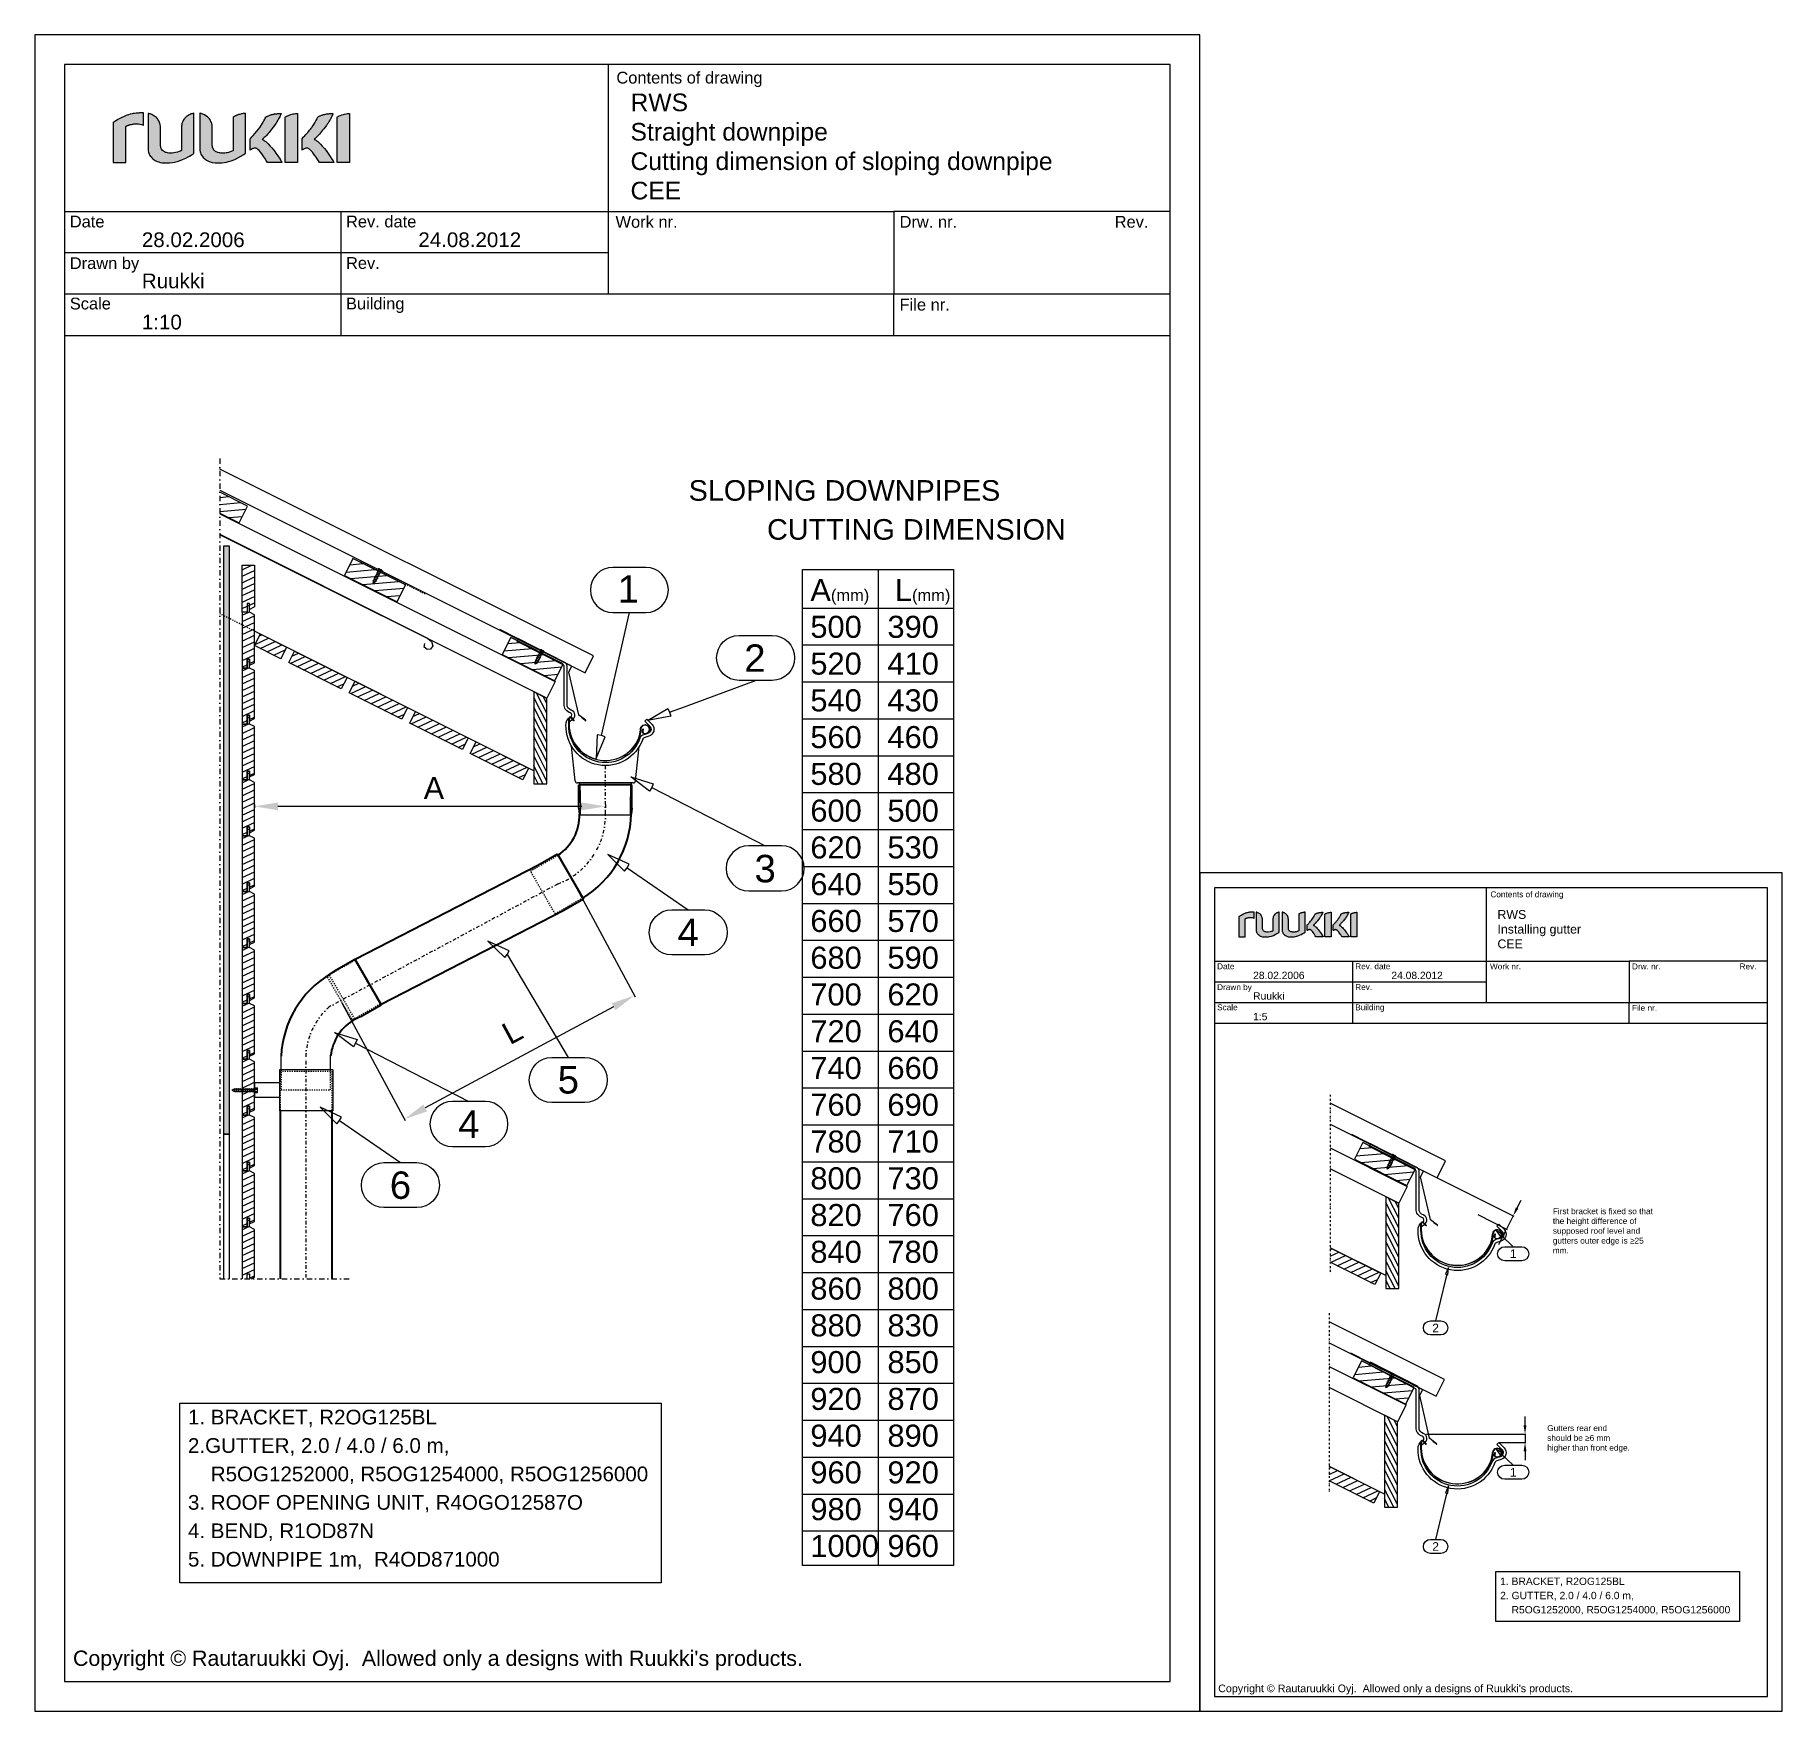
# Model space of a CAD drawing. Extents: x -5366 to 10078, y -29412 to -20292.
# Drawn here: x -2198 to 772, y -29412 to -26562 of the extents above; entities that cross this region are included whole.
import ezdxf
from ezdxf.enums import TextEntityAlignment as Align

# ---------------------------------------------------------------- set-up
doc = ezdxf.new("R2010")
doc.units = 0
for name, pattern in [('KL', [4, 2, -2]), ('PKEL', [5, 2, -1.5, 0, -1.5]), ('PKL', [7, 3, -2, 0, -2])]:
    doc.linetypes.add(name, pattern=pattern)
doc.layers.get('0').update_dxf_attribs({"linetype": 'CONTINUOUS'})
for name, color, linetype in [('025', 1, 'CONTINUOUS'), ('1', 7, 'CONTINUOUS'), ('CLASSIC', 7, 'CONTINUOUS'), ('DET_RAAMIT', 7, 'CONTINUOUS'), ('DET_VAKIOTXT', 7, 'CONTINUOUS'), ('Gruba', 3, 'CONTINUOUS'), ('KIINNIKE', 1, 'CONTINUOUS'), ('MITAT', 2, 'CONTINUOUS'), ('MUOTO', 3, 'CONTINUOUS'), ('POIMULEVY', 7, 'CONTINUOUS'), ('RAAMIT', 2, 'CONTINUOUS'), ('RISTIKKO', 1, 'CONTINUOUS'), ('RU_COPYRIGHT', 7, 'CONTINUOUS'), ('RUUKKI', 7, 'CONTINUOUS'), ('RWS', 7, 'CONTINUOUS'), ('SININEN', 7, 'CONTINUOUS')]:
    doc.layers.add(name, color=color, linetype=linetype)
doc.layers.add('DET_RAAMI_ULOIN', color=7, linetype='CONTINUOUS', plot=False)
doc.layers.add('RWS LIMITYKSET YM', color=7, linetype='CONTINUOUS', plot=False)
doc.layers.add('KUVA', color=7, linetype='CONTINUOUS', lineweight=40)
doc.styles.add('arial', font='ARIAL.TTF')
doc.dimstyles.get("Standard").update_dxf_attribs({"dimtxt": 0.18, "dimasz": 0.18, "dimexe": 0.18, "dimexo": 0.0625, "dimgap": 0.09, "dimtad": 0, "dimtih": 1, "dimtoh": 1, "dimdec": 4, "dimzin": 0, "dimdsep": 46, "dimtxsty": 'Standard', "dimcen": 0.09, "dimadec": 0, "dimazin": 0, "dimtfac": 1, "dimtdec": 4, "dimtofl": 0, "dimtmove": 0, "dimatfit": 3, "dimfxl": 0, "dimtolj": 1, "dimtzin": 0, "dimarcsym": 0})
pattern_1 = [(25, (-1000.402, -26713.416), (-4.22618, 9.06308), [])]

msp = doc.modelspace()

# ---------------------------------------------------------------- texts
at = {"layer": 'CLASSIC', "color": 2, "style": 'arial'}
for s, p in [('1', (-1188.94226, -27504.50787)), ('3', (-956.3292, -27979.78515)), ('4', (-1087.10543, -28088.2297)), ('5', (-1290.938, -28339.29353)), ('4', (-1459.93515, -28414.46614)), ('6', (-1576.31078, -28518.05435))]:
    msp.add_text(s, height=46.66664, dxfattribs=at).set_placement(p, align=Align.MIDDLE)
for s, height, p in [('5. DOWNPIPE 1m,  R4OD871000', 24.9998438, (-1937.51476, -29166.62981)), ('    R5OG1252000, R5OG1254000, R5OG1256000', 12.5, (293.1719, -29246.23538))]:
    msp.add_text(s, height=height, dxfattribs=at).set_placement(p)
at = {"layer": 'DET_RAAMIT', "color": 2, "attachment_point": 1, "style": 'arial'}
for s, insert, char_height, width in [('RWS\\PStraight downpipe\\PCutting dimension of sloping downpipe\\PCEE', (-1185.18964, -26661.95024), 30, 917.544196), ('RWS\\PInstalling gutter\\PCEE', (288.58246, -28050.302), 15, 458.772098)]:
    msp.add_mtext(s, dxfattribs=dict(at, insert=insert, char_height=char_height, width=width))
at = {"layer": 'DET_RAAMIT', "color": 3, "attachment_point": 1, "style": 'arial'}
for s, insert, char_height, width in [('{\\C2;28.02.2006}', (-2015.88958, -26898.02224), 25, 212.3354988), ('{\\C2;24.08.2012}', (-1545.88958, -26898.02224), 25, 212.3354988), ('{\\C2;Ruukki}', (-2015.88958, -26968.02224), 25, 212.3354988), ('{\\C2;1:10}', (-2015.88958, -27038.02224), 25, 212.3354988), ('{\\C2;28.02.2006}', (-126.76752, -28155.16517), 12.5, 106.1677494), ('{\\C2;24.08.2012}', (108.23248, -28155.16517), 12.5, 106.1677494), ('{\\C2;Ruukki}', (-126.76752, -28190.16517), 12.5, 106.1677494), ('{\\C2;1:5}', (-126.76752, -28225.16517), 12.5, 106.1677494)]:
    msp.add_mtext(s, dxfattribs=dict(at, insert=insert, char_height=char_height, width=width))
at = {"layer": 'DET_VAKIOTXT', "color": 1, "style": 'arial'}
for s, height, p in [('Contents of drawing', 20, (-1209.23609, -26644.938)), ('Date', 20, (-2138.40974, -26889.62739)), ('Rev. date', 20, (-1668.86218, -26889.58879)), ('Work nr.', 20, (-1210.70088, -26890.12713)), ('Drw. nr.', 20, (-727.81054, -26890.02303)), ('Rev.', 20, (-362.12301, -26890.02517)), ('Drawn by', 20, (-2138.40974, -26960.3623)), ('Rev.', 20, (-1668.86218, -26960.1177)), ('Scale', 20, (-2138.40974, -27029.05995)), ('Building', 20, (-1668.86218, -27029.04776)), ('File nr.', 20, (-727.81054, -27030.90548)), ('Contents of drawing', 10, (276.55923, -28028.62305)), ('Date', 10, (-188.0276, -28150.96775)), ('Rev. date', 10, (46.74618, -28150.94845)), ('Work nr.', 10, (275.82684, -28151.21762)), ('Drw. nr.', 10, (517.27201, -28151.16557)), ('Rev.', 10, (700.11577, -28151.16664)), ('Drawn by', 10, (-188.0276, -28186.3352)), ('Rev.', 10, (46.74618, -28186.2129)), ('Scale', 10, (-188.0276, -28220.68403)), ('Building', 10, (46.74618, -28220.67793)), ('File nr.', 10, (517.27201, -28221.60679))]:
    msp.add_text(s, height=height, dxfattribs=at).set_placement(p)
at = {"layer": 'POIMULEVY', "color": 2, "style": 'arial'}
for s, height, p in [('SLOPING DOWNPIPES', 35, (-1086.37844, -27354.33306)), ('CUTTING DIMENSION', 35, (-953.1206, -27420.58508)), ('1. BRACKET, R2OG125BL', 24.9998438, (-1937.51476, -28924.96465)), ('2.GUTTER, 2.0 / 4.0 / 6.0 m,', 24.9998438, (-1937.51476, -28973.29768)), ('    R5OG1252000, R5OG1254000, R5OG1256000', 24.9998438, (-1937.51476, -29021.63071)), ('3. ROOF OPENING UNIT, R4OGO12587O', 24.9998438, (-1937.51476, -29069.96374)), ('4. BEND, R1OD87N', 24.9998438, (-1937.51476, -29118.29677)), ('1. BRACKET, R2OG125BL', 12.5, (293.1719, -29197.90234)), ('2. GUTTER, 2.0 / 4.0 / 6.0 m,', 12.5, (293.1719, -29222.06886))]:
    msp.add_text(s, height=height, dxfattribs=at).set_placement(p)
for s, height, p in [('2', 46.66667, (-973.73302, -27621.56612)), ('1', 14.58336, (315.3964, -28634.70825)), ('2', 14.58336, (183.41388, -28760.8336)), ('1', 14.58336, (315.3964, -29006.21718)), ('2', 14.58336, (183.41388, -29132.34253))]:
    msp.add_text(s, height=height, dxfattribs=at).set_placement(p, align=Align.MIDDLE)
at = {"layer": 'RISTIKKO', "color": 5, "char_height": 10, "attachment_point": 1, "style": 'arial'}
for s, insert, width in [('{\\C2;First bracket is fixed so that the height difference of supposed roof level and gutters outer edge is ≥25 mm.}', (382.7206, -28557.41242), 184.4040141), ('{\\fArial|b0|i0|c0|p32;\\C2;Gutters rear end should be ≥6 mm higher than front edge.}', (373.13668, -28926.21052), 144.3651116)]:
    msp.add_mtext(s, dxfattribs=dict(at, insert=insert, width=width))
at = {"layer": 'RU_COPYRIGHT', "color": 1, "attachment_point": 1}
for s, insert, char_height, width in [("{\\fArial|b0|i0|c0|p34;Copyright © Rautaruukki Oyj.  Allowed only a designs with Ruukki's products.}", (-2132.97441, -29309.43564), 26, 2223.1430146), ("{\\fArial|b0|i0|c0|p34;Copyright © Rautaruukki Oyj.  Allowed only a designs of Ruukki's products. }", (-186.17754, -29367.23816), 13, 1111.5715073)]:
    msp.add_mtext(s, dxfattribs=dict(at, insert=insert, char_height=char_height, width=width))
at = {"layer": 'RWS', "color": 2, "linetype": 'PKEL', "insert": (-879.48611, -27487.45408), "char_height": 37.5, "width": 710.6122253, "attachment_point": 1, "style": 'arial'}
msp.add_mtext('A{\\H0.5333x;(mm)}   L{\\H0.5333x;(mm)}\\P500   390\\P520   410\\P540   430\\P560   460\\P580   480\\P600   500\\P620   530\\P640   550\\P660   570\\P680   590\\P700   620\\P720   640\\P740   660\\P760   690\\P780   710\\P800   730\\P820   760\\P840   780\\P860   800\\P880   830\\P900   850\\P920   870\\P940   890\\P960   920\\P980   940\\P1000 960', dxfattribs=at)

# ---------------------------------------------------------------- blocks, each defined once
blk = doc.blocks.new('ruukki_dwg')
at = {"layer": 'RUUKKI'}
for points in [[(-27.9, 99.7), (-27.9, 57.3), (-14.6, 57.3), (-14.6, 95.4), (-14, 95.7), (-13.7, 95.9), (-13.4, 96), (-13.1, 96.2), (-12.8, 96.3), (-12.5, 96.4), (-12.1, 96.6), (-11.5, 96.8), (-11.1, 96.9), (-10.8, 97), (-10.4, 97.1), (-10.1, 97.2), (-9.8, 97.3), (-9.1, 97.5), (-8.4, 97.6), (-7.4, 97.8), (-6.7, 97.9), (-5.8, 98.1), (-4.9, 98.1), (-3.3, 98.1), (-1.1, 98), (0.3, 97.8), (2.3, 97.3), (3.8, 96.6), (4.2, 96.4), (4.3, 96.4), (4.4, 96.4), (4.4, 96.4), (4.4, 109.6), (4.2, 109.7), (3.9, 109.7), (3.7, 109.7), (2.4, 109.7), (1.3, 109.7), (0.1, 109.7), (-1, 109.6), (-2.1, 109.5), (-3.6, 109.4), (-5.1, 109.2), (-6.5, 109), (-7.8, 108.8), (-9.9, 108.3), (-11.5, 107.8), (-13, 107.3), (-14.2, 106.9), (-15.4, 106.4), (-16.9, 105.7), (-18.1, 105.2), (-19.4, 104.5), (-23, 102.6), (-25.5, 101.1), (-26.5, 100.5), (-27.3, 100), (-27.6, 99.9), (-27.9, 99.7)], [(9.1, 109.3), (9.1, 72.2), (9.1, 70.8), (9.3, 69.4), (9.6, 68.1), (10, 66.9), (10.3, 66.1), (10.7, 65.4), (11.1, 64.6), (11.8, 63.6), (12.3, 63), (13.4, 61.8), (14.3, 61), (15.6, 60.1), (16.6, 59.4), (18.1, 58.7), (18.9, 58.3), (20.4, 57.8), (22.1, 57.3), (24.2, 56.9), (26.3, 56.7), (29.3, 56.7), (32, 56.9), (35, 57.2), (37.3, 57.6), (41.4, 58.6), (45.8, 60.2), (49.1, 61.9), (51.7, 63.3), (53, 64), (54.8, 65.1), (56, 65.8), (56.9, 66.4), (57.6, 66.9), (57.8, 67), (57.8, 88.2), (57.8, 109.5), (57.1, 109.3), (56.5, 109.1), (55.8, 108.9), (55.5, 108.8), (54.8, 108.6), (53.9, 108.2), (52.7, 107.7), (51.6, 107), (50.5, 106.3), (49.9, 105.9), (49.2, 105.2), (48.7, 104.8), (48.1, 104.1), (47.6, 103.6), (47.2, 103.1), (46.9, 102.5), (46.5, 102), (46.3, 101.7), (45.9, 100.8), (45.3, 99.2), (45, 98.2), (44.8, 97.1), (44.6, 96), (44.6, 95.3), (44.6, 94.5), (44.6, 69.8), (43.4, 69.2), (42.1, 68.7), (40.4, 68.1), (38.4, 67.6), (34.6, 67.1), (33.3, 67.1), (31.3, 67.2), (29.8, 67.4), (28.7, 67.6), (27.7, 67.9), (26.7, 68.3), (25.4, 69), (24.6, 69.8), (23.7, 70.9), (23.2, 71.7), (22.8, 72.7), (22.5, 73.7), (22.4, 74.3), (22.3, 74.9), (22.3, 75.6), (22.3, 76.2), (22.3, 76.6), (22.3, 94.3), (22.2, 95.5), (22, 97.3), (21.7, 98.4), (21.3, 99.7), (20.6, 101.2), (19.6, 102.9), (19, 103.7), (18.6, 104.1), (17.9, 104.9), (16.9, 105.7), (16.4, 106.1), (15.3, 106.8), (14.1, 107.5), (13.2, 107.9), (12.3, 108.3), (11.4, 108.7), (10.7, 108.9), (10.1, 109.1), (9.7, 109.1), (9.4, 109.2), (9.1, 109.3)], [(64, 109.5), (64, 72.2), (64, 71.3), (64.1, 70.3), (64.4, 68.5), (64.8, 67.3), (65.2, 66.1), (65.8, 65), (66.7, 63.6), (67.7, 62.4), (69.2, 61), (71.2, 59.6), (73.8, 58.3), (77, 57.3), (80.3, 56.8), (83.6, 56.7), (87.5, 56.9), (89.9, 57.2), (92.2, 57.6), (94.3, 58.1), (95.9, 58.5), (97.4, 59), (101, 60.4), (104.3, 62), (107.6, 63.8), (110.6, 65.7), (112.6, 67), (112.6, 109.2), (112.2, 109.2), (111.7, 109.1), (111.2, 109.1), (110.8, 109.1), (110.1, 109), (109.1, 108.8), (108.6, 108.7), (108.1, 108.6), (106.5, 108.2), (105.8, 108.1), (105.1, 107.9), (104.5, 107.7), (104.2, 107.6), (104, 107.5), (103.4, 107.3), (103.1, 107.2), (102.6, 107), (102.2, 106.8), (101.7, 106.6), (100.8, 106.1), (100.3, 105.8), (100, 105.6), (99.7, 105.5), (99.5, 105.3), (99.5, 69.8), (98.9, 69.5), (98, 69.1), (97.3, 68.8), (96.3, 68.4), (95.6, 68.2), (94.6, 67.9), (92.9, 67.5), (91.9, 67.3), (90.7, 67.2), (89.8, 67.1), (88.5, 67.1), (87.2, 67.1), (86.2, 67.2), (85.3, 67.3), (84.4, 67.4), (83.3, 67.7), (82.3, 68), (81.2, 68.5), (80.5, 68.9), (79.8, 69.4), (79.5, 69.7), (78.8, 70.4), (78.4, 71), (78, 71.9), (77.7, 72.6), (77.5, 73.2), (77.3, 74.3), (77.2, 75.2), (77.2, 76.2), (77.2, 76.5), (77.2, 94.5), (77.1, 95.3), (77, 96.8), (76.6, 98.5), (76.3, 99.5), (75.8, 100.8), (75.2, 102), (74.3, 103.3), (73.2, 104.6), (72, 105.7), (70.5, 106.8), (69, 107.7), (67.8, 108.2), (66.6, 108.7), (66, 108.9), (65.3, 109.1), (64.3, 109.4), (64, 109.5)], [(117.3, 82.4), (118, 83.1), (119.1, 84.2), (119.7, 84.9), (120.6, 85.9), (122.5, 88), (124.5, 90.3), (126.3, 92.5), (128, 94.7), (130.5, 98.7), (132, 101.2), (132.9, 103), (133.5, 104.2), (134, 105.3), (134.3, 105.5), (134.8, 105.8), (135.3, 106), (135.9, 106.4), (136.4, 106.6), (137, 106.8), (137.6, 107.1), (138.3, 107.4), (138.7, 107.5), (139, 107.6), (139.5, 107.7), (139.9, 107.9), (140.3, 108), (140.8, 108.1), (141.2, 108.2), (141.7, 108.3), (142.7, 108.5), (143.4, 108.7), (144.2, 108.8), (144.9, 108.8), (145.6, 108.9), (146.3, 109), (148.5, 109.1), (149.8, 109.2), (150.1, 109.2), (150.3, 109.2), (150.3, 109), (150.2, 108.8), (150, 108.3), (149.6, 107.4), (149.3, 106.7), (149, 106), (148.8, 105.7), (147.6, 103.4), (146.8, 101.9), (145.8, 100.3), (145, 99), (143.9, 97.4), (143.1, 96.4), (141.9, 94.7), (139.2, 91.3), (138.1, 89.9), (137.4, 89.1), (136.4, 87.9), (134.3, 85.6), (133.2, 84.5), (132.2, 83.5), (130.8, 82.1), (130.2, 81.6), (130.6, 81.5), (131.4, 81.2), (131.7, 81), (132.4, 80.6), (133.4, 79.9), (134.2, 79.3), (134.4, 79.1), (135.6, 78), (136.6, 76.9), (138.7, 74.6), (140.3, 72.8), (142.9, 69.7), (144.8, 67.1), (146.8, 64.2), (149.1, 60.8), (149.4, 60.4), (150, 59.3), (150.4, 58.6), (150.9, 57.8), (151, 57.5), (151.1, 57.3), (135.7, 57.3), (134.4, 59.4), (132.9, 61.8), (132, 63.2), (129.7, 66.4), (128.3, 68.2), (126.8, 69.9), (125.7, 71), (124.9, 71.6), (124.4, 71.9), (124.1, 72), (123.9, 72.1), (123.8, 72.2), (123.5, 72.2), (123.2, 72.3), (123, 72.3), (122.8, 72.3), (122.6, 72.3), (122.1, 72.3), (121.9, 72.3), (121.6, 72.2), (121.1, 72.1), (120.8, 72), (120.5, 72), (120.4, 71.9), (120.1, 71.8), (119.8, 71.7), (119.6, 71.6), (119.3, 71.5), (119, 71.3), (118.8, 71.2), (118.5, 71), (118.3, 70.9), (117.8, 70.6), (117.8, 70.6), (117.7, 70.5), (117.5, 70.5), (117.3, 70.3), (117.3, 82.4)], [(154.5, 105.3), (155, 105.6), (155.6, 106), (156.2, 106.3), (156.8, 106.6), (157.2, 106.8), (158.7, 107.4), (159.6, 107.7), (160.5, 108), (161.9, 108.3), (163.1, 108.6), (164.2, 108.8), (165.4, 109), (166.6, 109.1), (167.1, 109.1), (167.7, 109.2), (167.7, 57.3), (154.5, 57.3), (154.5, 105.3)], [(172.4, 82.4), (173.8, 83.9), (175.4, 85.6), (176.3, 86.7), (177.5, 88), (178.6, 89.1), (179.6, 90.3), (180.5, 91.4), (181.3, 92.5), (182.1, 93.5), (182.7, 94.3), (183.2, 95), (184.8, 97.4), (186, 99.3), (187, 101.2), (188.3, 103.6), (188.8, 104.8), (189.1, 105.3), (189.2, 105.4), (189.5, 105.6), (189.7, 105.7), (190, 105.9), (190.5, 106.2), (191.2, 106.5), (191.7, 106.7), (192.3, 107), (193, 107.2), (193.7, 107.5), (194.5, 107.7), (194.9, 107.9), (195.4, 108), (195.8, 108.1), (196.3, 108.2), (196.8, 108.3), (197.8, 108.5), (198.5, 108.7), (199.6, 108.8), (200.3, 108.9), (201, 108.9), (201.4, 109), (202.4, 109), (203.6, 109.1), (204, 109.1), (204.8, 109.2), (205.2, 109.2), (205.4, 109.2), (205.3, 109), (205.3, 109), (205.2, 108.8), (205.1, 108.5), (205, 108.3), (204.9, 108), (204.8, 107.7), (204.7, 107.4), (204.5, 107.1), (204.4, 106.7), (204.2, 106.4), (203.7, 105.3), (203.5, 104.9), (203.3, 104.5), (203.1, 104.1), (203, 103.9), (202.8, 103.6), (202.4, 102.8), (202, 102.2), (201.3, 101), (200, 99), (199.2, 97.8), (198.2, 96.4), (196.9, 94.7), (195.5, 92.8), (194.3, 91.3), (193.1, 89.9), (192.1, 88.7), (190.8, 87.2), (188.8, 85.1), (187.8, 84), (186.3, 82.6), (185.8, 82.1), (185.3, 81.6), (186, 81.4), (186.6, 81.1), (187, 81), (187.5, 80.6), (188, 80.2), (188.6, 79.8), (189.2, 79.3), (190.1, 78.4), (192.1, 76.5), (193.8, 74.6), (196.1, 71.9), (197.9, 69.7), (200.7, 65.8), (202.4, 63.5), (204.2, 60.8), (205.3, 58.9), (206.2, 57.3), (190.8, 57.3), (189.9, 58.8), (188.5, 61), (187.4, 62.7), (185.8, 65.1), (184.4, 66.9), (183.4, 68.2), (182.4, 69.3), (181.3, 70.4), (180.4, 71.3), (179.8, 71.8), (179.2, 72), (178.6, 72.2), (178, 72.3), (177.6, 72.3), (176.9, 72.3), (176.4, 72.2), (175.7, 72), (175.1, 71.8), (174.7, 71.6), (174.1, 71.3), (173.5, 71), (173.1, 70.8), (172.7, 70.5), (172.4, 70.4), (172.4, 70.3), (172.4, 82.4)], [(209.6, 105.3), (210.1, 105.6), (210.7, 106), (211.3, 106.3), (211.9, 106.6), (212.8, 107), (213.8, 107.4), (214.7, 107.7), (216.3, 108.2), (217.6, 108.5), (219.3, 108.8), (220.5, 109), (221.5, 109.1), (222.4, 109.1), (222.8, 109.2), (222.8, 57.3), (209.6, 57.3), (209.6, 105.3)]]:
    blk.add_lwpolyline(points, dxfattribs=at)
blk = doc.blocks.new('ruukkidwg')
at = {"layer": 'MUOTO', "ltscale": 70, "xscale": 6.199999999999818, "yscale": 6.199999999999818, "zscale": 6.2}
blk.add_blockref('ruukki_dwg', (270, -306), dxfattribs=at)
blk = doc.blocks.new('S43-25')
at = {"layer": 'KIINNIKE', "color": 1}
for p, q in [((-1.9, -5.4), (-1.9, -3.2)), ((1.9, -4.9), (1.9, -2.7))]:
    blk.add_line(p, q, dxfattribs=at)
at = {"layer": 'KIINNIKE'}
for p, q in [((-1.9, -8.5), (-1.9, -6.3)), ((-1.9, -11.5), (-1.9, -9.3)), ((1.9, -8), (1.9, -5.7)), ((1.9, -11), (1.9, -8.8))]:
    blk.add_line(p, q, dxfattribs=at)
at = {"layer": 'KIINNIKE', "color": 1}
for points in [[(-4.5, 1), (4.5, 1), (4.5, 0), (-4.5, 0)], [(2.6, -2.2), (2.1, -2.7), (-2.1, -3.3), (-2.7, -2.9), (-2.1, -2.4), (2.1, -1.8)], [(2.6, -5.2), (2.1, -5.7), (-2.1, -6.3), (-2.7, -6), (-2.1, -5.5), (2.1, -4.9)]]:
    blk.add_lwpolyline(points, close=True, dxfattribs=at)
for points in [[(-1.9, -2.4), (-1.9, -1, 0.414214), (-2.9, 0)], [(1.9, -1.9), (1.9, -1, -0.414214), (2.9, 0)]]:
    blk.add_lwpolyline(points, format="xyb", dxfattribs=at)
at = {"layer": 'KIINNIKE'}
for points in [[(2.6, -8.3), (2.1, -8.8), (-2.1, -9.4), (-2.7, -9), (-2.1, -8.5), (2.1, -7.9)], [(2.6, -11.3), (2.1, -11.8), (-2.1, -12.4), (-2.7, -12.1), (-2.1, -11.6), (2.1, -11)], [(2.6, -14.4), (2.1, -14.9), (-2.1, -15.4), (-2.7, -15.1), (-2.1, -14.6), (2.1, -14)], [(2.6, -17.4), (2.1, -17.9), (-2.1, -18.5), (-2.7, -18.2), (-2.1, -17.7), (2.1, -17.1)], [(2.6, -20.5), (2.1, -21), (-2, -21.5), (-2.6, -21.2), (-2, -20.7), (2.1, -20.1)], [(1.1, -23.7), (0.7, -24.1), (-0.6, -24.3), (-1, -24), (-0.6, -23.7), (0.7, -23.5)]]:
    blk.add_lwpolyline(points, close=True, dxfattribs=at)
for points in [[(-1.9, -9.3), (-1.9, -9.4)], [(-1.9, -14.6), (-1.9, -12.4)], [(-1.9, -17.6), (-1.9, -15.4)], [(-1.9, -18.7), (-1.9, -18.5)], [(0, -25), (-0.4, -24.2)], [(0.4, -24.1), (0, -25)], [(1.9, -8.9), (1.9, -8.8)], [(1.9, -11.8), (1.9, -14)], [(1.9, -14.9), (1.9, -17.1)], [(1.9, -17.9), (1.9, -18.7)]]:
    blk.add_lwpolyline(points, dxfattribs=at)
for points in [[(-1.7, -20.7, -0.048189), (-1.9, -18.7), (-1.9, -18.5)], [(-0.6, -23.7), (-0.9, -23, -0.041911), (-1.5, -21.5)], [(1.6, -21, -0.053388), (0.9, -23), (0.7, -23.5)], [(1.9, -17.9), (1.9, -18.7, -0.035659), (1.8, -20.2, -0.035659)]]:
    blk.add_lwpolyline(points, format="xyb", dxfattribs=at)
at = {"layer": 'RWS', "color": 1}
for points in [[(-0.7, 1), (-0.9, 1.7, 0.08871), (-3.3, 1, 0.082321)], [(3.3, 1, 0.08871), (0.9, 1.7), (0.7, 1)]]:
    blk.add_lwpolyline(points, format="xyb", dxfattribs=at)
blk = doc.blocks.new('Bracket wood wall')
at = {"layer": '1'}
for p, q in [((-691.1, -3746.1), (-781.5, -3746.1)), ((-781.5, -3746.1), (-781.5, -3815.7)), ((-691.1, -3746.1), (-691.1, -3815.7)), ((-691.1, -3815.7), (-781.5, -3815.7))]:
    blk.add_line(p, q, dxfattribs=at)
at = {"layer": 'RWS'}
for p, q in [((-781.5, -3768.4), (-824.1, -3768.4)), ((-824.1, -3768.4), (-824.1, -3793.4)), ((-781.5, -3793.4), (-824.1, -3793.4))]:
    blk.add_line(p, q, dxfattribs=at)
blk = doc.blocks.new('S55-38')
at = {"layer": 'KIINNIKE'}
for p, q in [((-22, 8.8), (-20, 7.8)), ((-20.7, 12.6), (-18.7, 11.6)), ((-19.2, 7.4), (-17.1, 6.3)), ((-17.9, 11.2), (-15.9, 10.1))]:
    blk.add_line(p, q, dxfattribs=at)
at = {"layer": 'KIINNIKE', "color": 1}
for p, q in [((-16.3, 6), (-14.3, 4.9)), ((-15.1, 9.8), (-13, 8.7)), ((-13.5, 4.5), (-11.4, 3.5)), ((-12.2, 8.3), (-10.2, 7.3)), ((-10.7, 3.1), (-8.6, 2.1)), ((-9.4, 6.9), (-7.3, 5.9)), ((-7.8, 1.7), (-5.8, 0.7)), ((-6.6, 5.5), (-4.5, 4.5)), ((-5, 0.3), (-2.9, -0.8)), ((-3.7, 4.1), (-1.7, 3)), ((-0.9, 2.7), (0.9, 1.8)), ((6.3, 1.3), (2.7, -5.8)), ((-2.2, -1.1), (-0.9, -1.8))]:
    blk.add_line(p, q, dxfattribs=at)
at = {"layer": 'KIINNIKE'}
for points in [[(-33.6, 16.3), (-34.2, 17.1)], [(-34.2, 17.1), (-33.3, 17.1)], [(-28.5, 12), (-29.2, 12.4)], [(-25.6, 10.6), (-27.7, 11.6)], [(-27.5, 15.9), (-27.2, 15.8)], [(-26.4, 15.4), (-24.4, 14.4)], [(-22.8, 9.2), (-24.9, 10.2)], [(-23.6, 14), (-21.5, 13)], [(-20, 7.8), (-20, 7.8)], [(-18.7, 11.6), (-18.8, 11.6)]]:
    blk.add_lwpolyline(points, dxfattribs=at)
for points in [[(-33.5, 15.5), (-33.7, 16), (-33.2, 17.3), (-32.8, 17.5), (-32.7, 17), (-33.1, 15.7)], [(-31.2, 12.5), (-31.4, 13.3), (-30, 17.4), (-29.4, 17.8), (-29.2, 17), (-30.6, 12.9)], [(-28.3, 11.1), (-28.6, 11.8), (-27.1, 16), (-26.6, 16.4), (-26.4, 15.6), (-27.8, 11.4)], [(-25.5, 9.7), (-25.7, 10.4), (-24.3, 14.6), (-23.7, 15), (-23.5, 14.2), (-24.9, 10)], [(-22.6, 8.3), (-22.9, 9), (-21.5, 13.2), (-20.9, 13.6), (-20.7, 12.8), (-22.1, 8.6)], [(-19.8, 6.9), (-20, 7.6), (-18.6, 11.7), (-18, 12.1), (-17.8, 11.4), (-19.3, 7.2)]]:
    blk.add_lwpolyline(points, close=True, dxfattribs=at)
for points in [[(-31.2, 13.7, -0.053388), (-32.8, 15.3), (-33.1, 15.7)], [(-32.7, 17.1), (-31.9, 17, -0.041911), (-30.2, 16.9)], [(-28.5, 12), (-29.2, 12.4, -0.035659), (-30.5, 13.2, -0.035659)], [(-29.3, 16.7, -0.048189), (-27.5, 15.9), (-27.2, 15.8)]]:
    blk.add_lwpolyline(points, format="xyb", dxfattribs=at)
at = {"layer": 'KIINNIKE', "color": 1}
for points in [[(-17, 5.4), (-17.2, 6.2), (-15.8, 10.3), (-15.2, 10.7), (-15, 9.9), (-16.4, 5.8)], [(-14.1, 4), (-14.4, 4.7), (-12.9, 8.9), (-12.4, 9.3), (-12.2, 8.5), (-13.6, 4.3)], [(-11.3, 2.6), (-11.5, 3.3), (-10.1, 7.5), (-9.5, 7.9), (-9.3, 7.1), (-10.7, 2.9)], [(-8.4, 1.2), (-8.7, 1.9), (-7.3, 6.1), (-6.7, 6.5), (-6.5, 5.7), (-7.9, 1.5)], [(-5.6, -0.2), (-5.8, 0.5), (-4.4, 4.7), (-3.8, 5), (-3.6, 4.3), (-5.1, 0.1)], [(-2.8, -1.6), (-3, -0.9), (-1.6, 3.2), (-1, 3.6), (-0.8, 2.8), (-2.2, -1.3)], [(2.1, 4.2), (3, 3.7), (-1.2, -4.7), (-2.1, -4.2)]]:
    blk.add_lwpolyline(points, close=True, dxfattribs=at)
at = {"layer": 'RWS', "color": 1}
for p, q in [((1.8, 1.3), (5.4, -0.5)), ((2.7, 3.1), (6.3, 1.3)), ((-0.9, -4), (2.7, -5.8)), ((0, -2.3), (3.6, -4))]:
    blk.add_line(p, q, dxfattribs=at)
blk = doc.blocks.new('A$C48CC0285')
at = {"layer": 'RWS'}
h = blk.add_hatch(dxfattribs=at)
h.set_pattern_fill('VAAKAV', color=1, scale=0.1, angle=25, style=0)
h.set_pattern_definition([(25, (718.972, 939.72), (-4.22618, 9.06308), [])])
h.paths.add_polyline_path([(-48.3, 48.7), (-58.1, 29.1), (-13.4, 6.7), (-3.6, 26.4)])
at = {"layer": '025', "color": 2}
blk.add_lwpolyline([(-48.3, 48.7), (-3.6, 26.4), (-13.4, 6.7), (-58.1, 29.1)], dxfattribs=at)
at = {"layer": 'RWS', "color": 2}
blk.add_line((-48.3, 48.7), (-58.1, 29.1), dxfattribs=at)
blk = doc.blocks.new('A$C1A014E56')
at = {"layer": 'KUVA'}
for p, q in [((44.9, 0), (-44.9, 0)), ((44.9, -40), (44.9, 0)), ((-44.9, -40), (-44.9, 0)), ((-44.9, -40), (-44, -50)), ((44.9, -40), (43.9, -50))]:
    blk.add_line(p, q, dxfattribs=at)
for centre, radius, start, end in [((-123.9, -52.6), 79.9, 302.8696, 1.8564), ((-127.6, -46.1), 171.6, 301.3357, 358.6964)]:
    blk.add_arc(centre, radius, start, end, dxfattribs=at)
at = {"layer": 'RWS LIMITYKSET YM', "linetype": 'KL'}
for p, q in [((-127.2, -146.8), (-80.5, -119.7)), ((-85.1, -219.7), (-127.2, -146.8)), ((-38.4, -192.7), (-85.1, -219.7))]:
    blk.add_line(p, q, dxfattribs=at)
blk = doc.blocks.new('A$C3BAD2F99')
at = {"layer": 'KUVA'}
for p, q in [((-8.6, 46.8), (26, 66.8)), ((26, 66.8), (70.9, -10.9)), ((-8.6, 46.8), (-16.8, 41)), ((36.2, -30.9), (70.9, -10.9)), ((36.2, -30.9), (27.1, -35.2))]:
    blk.add_line(p, q, dxfattribs=at)
for centre, radius, start, end in [((72.9, -106.2), 172.3, 121.3675, 177.3191), ((66, -106.9), 81.6, 118.4668, 173.8186)]:
    blk.add_arc(centre, radius, start, end, dxfattribs=at)
at = {"layer": 'RWS'}
for p, q in [((-99.3, -121.1), (-99.3, -98.1)), ((-15.1, -121.1), (-15.1, -98.1))]:
    blk.add_line(p, q, dxfattribs=at)
at = {"layer": 'RWS LIMITYKSET YM', "linetype": 'KL'}
for p, q in [((-99.3, -121.1), (-99.3, -155.6)), ((-15.1, -155.6), (-15.1, -121.1)), ((-99.3, -155.6), (-15.1, -155.6))]:
    blk.add_line(p, q, dxfattribs=at)
blk = doc.blocks.new('A$C776502CB')
at = {"layer": 'KUVA'}
for p, q in [((311, 159.2), (0.5, -0.6)), ((355.1, 82.8), (44.6, -77)), ((44.6, -77), (0.5, -0.6))]:
    blk.add_line(p, q, dxfattribs=at)
at = {"layer": 'RWS'}
for p, q in [((0.5, -0.8), (0.5, -0.6)), ((44.6, -77), (44.4, -76.9))]:
    blk.add_line(p, q, dxfattribs=at)
at = {"layer": 'RWS LIMITYKSET YM', "linetype": 'KL'}
for p, q in [((-43.2, -27.1), (-46.8, -30.7)), ((0.1, -2.1), (-43.2, -27.1)), ((-0.2, -101.6), (-43.2, -27.1)), ((0.1, -2.1), (0.5, -0.8)), ((0.1, -2.1), (43.1, -76.6)), ((-46.8, -30.7), (-5.2, -102.9)), ((43.1, -76.6), (-0.2, -101.6)), ((43.1, -76.6), (44.4, -76.9)), ((-0.2, -101.6), (-5.2, -102.9))]:
    blk.add_line(p, q, dxfattribs=at)
blk = doc.blocks.new('*D121')
at = {"layer": 'MITAT', "color": 6, "lineweight": -2}
for p, q in [((-1824.5, -27871.1), (-1824.5, -27876.5)), ((-1268, -27874), (-1784.5, -27874)), ((-1228, -27871.1), (-1228, -27876.5))]:
    blk.add_line(p, q, dxfattribs=at)
at = {"layer": 'MITAT', "color": 6}
for points in [[(-1784.5, -27867.3), (-1784.5, -27880.7), (-1824.5, -27874)], [(-1268, -27867.3), (-1268, -27880.7), (-1228, -27874)]]:
    blk.add_solid(points, dxfattribs=at)
at = {"layer": 'MITAT', "color": 2, "insert": (-1519.4, -27843), "char_height": 37.5, "attachment_point": 5, "rotation": 360, "style": 'arial'}
blk.add_mtext('\\A1;A', dxfattribs=at)
blk = doc.blocks.new('*D153')
at = {"layer": 'MITAT', "color": 6, "lineweight": -2}
for p, q in [((-1285.1, -27997.9), (-1177.5, -28197.9)), ((-1675.8, -28207.9), (-1568.2, -28408)), ((-1213.9, -28214.7), (-1534.2, -28386.8))]:
    blk.add_line(p, q, dxfattribs=at)
at = {"layer": 'MITAT', "color": 6}
for points in [[(-1217.1, -28208.8), (-1210.8, -28220.5), (-1178.7, -28195.7)], [(-1537.3, -28381), (-1531, -28392.7), (-1569.4, -28405.8)]]:
    blk.add_solid(points, dxfattribs=at)
at = {"layer": 'MITAT', "color": 2, "insert": (-1386.2, -28257), "char_height": 37.5, "attachment_point": 5, "rotation": 28.2631, "style": 'arial'}
blk.add_mtext('\\A1;L', dxfattribs=at)
blk = doc.blocks.new('*D160')
at = {"layer": 'MITAT', "color": 0, "lineweight": -2, "ltscale": 3}
for p, q in [((186.2, -28505.4), (316.3, -28570.9)), ((255.1, -28568.2), (305.1, -28593.3)), ((315.2, -28570.3), (303.9, -28592.7)), ((321.9, -28556.9), (328.7, -28543.5)), ((297.2, -28606.1), (290.5, -28619.5))]:
    blk.add_line(p, q, dxfattribs=at)
at = {"layer": 'MITAT', "color": 0, "ltscale": 3}
for points in [[(319.7, -28555.8), (324.2, -28558), (315.2, -28570.3)], [(295, -28605), (299.4, -28607.2), (303.9, -28592.7)]]:
    blk.add_solid(points, dxfattribs=at)
blk = doc.blocks.new('A$C65423EF8')
at = {"layer": 'Gruba', "color": 3}
blk.add_line((217.1, 75.4), (220.6, 79), dxfattribs=at)
for points in [[(82.3, 174.6), (2.3, 215.4), (0, 210.9)], [(79.3, 170.5), (0, 210.9)], [(220.6, 79), (229.5, 70.1)]]:
    blk.add_lwpolyline(points, dxfattribs=at)
for points in [[(90.8, 89.6, -0.36276), (79.9, 104.9, -0.36276)], [(92, 94.4, -0.367886), (84.9, 104.7, -1.749447)], [(91, 82.4, 0.68073), (90.5, 89.6, 0.68073)], [(93.1, 77.8, 0.68073), (92, 94.4, -907.617005)], [(83.1, 68.2, -0.319573), (90.9, 82.3, -0.319573)], [(88.1, 68.8, -0.319573), (93.1, 77.8, -1.075827)], [(217.1, 75.4), (226, 66.6, -0.649998)]]:
    blk.add_lwpolyline(points, format="xyb", dxfattribs=at)
at = {"layer": 'Gruba'}
for points in [[(213.7, 45.1, -0.856466), (83.1, 68.9, -0.856466)], [(208.9, 46.7, -0.856466), (88.1, 68.8, -2.051163)], [(226, 66.6, -0.528683), (222.5, 54.7)], [(229.5, 70.1, -0.545084), (224, 49.9, -0.568485)], [(222.5, 54.7), (215.5, 52.5, 0.21401), (208.9, 46.7, 0.465331)], [(224, 49.9), (217, 47.8, 0.212494), (213.5, 44.7, 0.212494)]]:
    blk.add_lwpolyline(points, format="xyb", dxfattribs=at)
at = {"layer": 'RWS', "color": 3}
for p, q in [((79.9, 104.9), (79.9, 169.5)), ((84.9, 104.7), (84.9, 170))]:
    blk.add_line(p, q, dxfattribs=at)
for radius, start, end in [(2.83, 15.8785, 38.8262), (7.83, 9.5305, 48.53)]:
    blk.add_arc((77.1, 168.7), radius, start, end, dxfattribs=at)
blk = doc.blocks.new('A$C4A0A289D')
at = {"layer": '1', "color": 7, "linetype": 'Continuous'}
for p, q in [((48.3, 4.7), (42, 63.9)), ((151.1, 4.7), (157.3, 63.1))]:
    blk.add_line(p, q, dxfattribs=at)
at = {"layer": '1'}
for p, q in [((54.4, 1.2), (52.3, 1.2)), ((144.9, 1.2), (54.4, 1.2)), ((147.1, 1.2), (144.9, 1.2))]:
    blk.add_line(p, q, dxfattribs=at)
at = {"layer": '1', "color": 7, "linetype": 'Continuous'}
for centre, radius, start, end in [((52.3, 5.2), 4, 186.1127, 270), ((54.4, -0.8), 2, 45.9281, 90), ((144.9, -0.8), 2, 89.9983, 134.5044), ((147.1, 5.2), 4, 270, 353.8873)]:
    blk.add_arc(centre, radius, start, end, dxfattribs=at)
at = {"layer": 'RWS LIMITYKSET YM', "color": 7, "linetype": 'Continuous'}
for p, q in [((56.4, -0.8), (57.2, -43.5)), ((142.2, -43.5), (142.9, -0.8)), ((57.2, -53.8), (57.2, -44.1)), ((142.2, -53.8), (57.2, -53.8)), ((142.2, -53.8), (142.2, -44.1))]:
    blk.add_line(p, q, dxfattribs=at)
for centre, radius, start, end in [((54.4, -0.8), 2, 1.8561, 45.9281), ((144.9, -0.8), 2, 134.5044, 179.0088), ((37.2, -44.1), 20, 0, 1.8561), ((162.2, -44.1), 20, 178.1439, 180)]:
    blk.add_arc(centre, radius, start, end, dxfattribs=at)
blk = doc.blocks.new('*D162')
at = {"layer": 'RISTIKKO', "color": 0, "lineweight": -2, "ltscale": 3}
for p, q in [((335.4, -28926.5), (335.4, -28911.5)), ((167.7, -28941.5), (336.6, -28941.5)), ((291.7, -28955.7), (336.6, -28955.7)), ((335.4, -28941.5), (335.4, -28955.7)), ((335.4, -28970.7), (335.4, -28985.7))]:
    blk.add_line(p, q, dxfattribs=at)
at = {"layer": 'RISTIKKO', "color": 0, "ltscale": 3}
for points in [[(332.9, -28926.5), (337.9, -28926.5), (335.4, -28941.5)], [(332.9, -28970.7), (337.9, -28970.7), (335.4, -28955.7)]]:
    blk.add_solid(points, dxfattribs=at)

# ---------------------------------------------------------------- dimensions: what is measured, and where the dimension line sits
at = {"layer": 'MITAT', "color": 5}
for base, p1, p2, angle, text, picture, middle in [((-1824.48828, -27873.99284), (-1228.02664, -27866.06451), (-1824.48828, -27866.0644), 179.99998922, 'A', '*D121', (-1519.40293, -27843.03483)), ((-1569.39294, -28405.78117), (-1287.43716, -27993.45224), (-1678.14183, -28203.50081), 208.26312815, 'L', '*D153', (-1386.17472, -28256.98615))]:
    dim = msp.add_linear_dim(base=base, p1=p1, p2=p2, angle=angle, text=text, dimstyle='Standard', override={"dimscale": 2.5, "dimtxt": 15, "dimasz": 16, "dimexe": 1, "dimexo": 2, "dimgap": 0.5, "dimjust": 0, "dimtih": 0, "dimtoh": 0, "dimdec": 0, "dimzin": 8, "dimtxsty": 'arial', "dimdle": 1, "dimclrd": 6, "dimclre": 6, "dimclrt": 2, "dimtp": 0.5, "dimtm": 0.5, "dimtfac": 0.01875, "dimtix": 1, "dimtofl": 1, "dimtmove": 2, "dimtvp": 1}, dxfattribs=at)
    dim.commit()
    dim.dimension.update_dxf_attribs({"geometry": picture, "text_midpoint": middle, "dimtype": 161})
at = {"layer": 'MITAT', "color": 6, "ltscale": 3}
dim = msp.add_linear_dim(base=(303.94504, -28592.71858), p1=(185.63151, -28505.16301), p2=(254.58267, -28567.90346), angle=63.31071611, text=' ', dimstyle='Standard', override={"dimtxt": 2.5, "dimasz": 15, "dimexe": 1.25, "dimexo": 0.625, "dimgap": 0.625, "dimtad": 1, "dimtih": 0, "dimtoh": 0, "dimzin": 8, "dimlunit": 6, "dimcen": 2.5, "dimtofl": 1}, dxfattribs=at)
dim.commit()
dim.dimension.update_dxf_attribs({"geometry": '*D160', "text_midpoint": (309.57881, -28581.51186)})
at = {"layer": 'RISTIKKO', "color": 6, "ltscale": 3}
dim = msp.add_linear_dim(base=(335.37297, -28955.71883), p1=(167.05986, -28941.51589), p2=(291.04224, -28955.71883), angle=90, text=' ', dimstyle='Standard', override={"dimtxt": 2.5, "dimasz": 15, "dimexe": 1.25, "dimexo": 0.625, "dimgap": 0.625, "dimtad": 1, "dimtih": 0, "dimtoh": 0, "dimzin": 8, "dimlunit": 6, "dimcen": 2.5, "dimtofl": 1}, dxfattribs=at)
dim.commit()
dim.dimension.update_dxf_attribs({"geometry": '*D162', "text_midpoint": (335.37297, -28948.61736)})

# ---------------------------------------------------------------- hatches: boundary and pattern name
h = msp.add_hatch(color=256)
h.paths.add_polyline_path([(-2064.68592, -26711.00464), (-2064.68592, -26778.96914), (-2043.4903, -26778.96914), (-2043.4903, -26717.82048), (-2042.54827, -26717.32176), (-2042.04955, -26717.10011), (-2041.55083, -26716.87846), (-2041.03826, -26716.6568), (-2040.52569, -26716.43515), (-2039.99926, -26716.22735), (-2039.47283, -26716.01955), (-2038.41998, -26715.63165), (-2037.86584, -26715.45156), (-2037.31171, -26715.27147), (-2036.77143, -26715.11908), (-2036.23115, -26714.96669), (-2035.67702, -26714.81431), (-2034.56875, -26714.52339), (-2033.47433, -26714.27403), (-2031.85349, -26713.96925), (-2030.80064, -26713.80301), (-2029.29063, -26713.60907), (-2027.86373, -26713.49824), (-2025.37013, -26713.48439), (-2021.85138, -26713.66448), (-2019.57943, -26713.9554), (-2016.3239, -26714.7866), (-2013.87185, -26715.88101), (-2013.2346, -26716.26891), (-2013.06836, -26716.32432), (-2012.95753, -26716.32432), (-2012.92983, -26716.26891), (-2012.92983, -26695.07329), (-2013.33157, -26695.03173), (-2013.73332, -26694.99017), (-2014.13507, -26694.97632), (-2016.1161, -26694.96247), (-2018.00015, -26694.96247), (-2019.82879, -26695.01788), (-2021.60202, -26695.101), (-2023.31983, -26695.21183), (-2025.78573, -26695.43348), (-2028.1408, -26695.71055), (-2030.39889, -26696.05688), (-2032.54616, -26696.45863), (-2035.91252, -26697.24827), (-2038.46154, -26697.9825), (-2040.91358, -26698.8137), (-2042.76993, -26699.47866), (-2044.68169, -26700.24059), (-2047.17529, -26701.3073), (-2048.97623, -26702.1385), (-2051.19276, -26703.28833), (-2056.90034, -26706.37762), (-2060.94551, -26708.70498), (-2062.58021, -26709.67472), (-2063.85472, -26710.4505), (-2064.27032, -26710.72757)])
h.paths.add_polyline_path([(-2005.47673, -26695.59972), (-2005.47673, -26755.00286), (-2005.37976, -26757.33022), (-2005.11654, -26759.51904), (-2004.63168, -26761.6109), (-2004.00827, -26763.59193), (-2003.48185, -26764.83873), (-2002.90001, -26766.03012), (-2002.26275, -26767.1938), (-2001.15449, -26768.80078), (-2000.36485, -26769.82593), (-1998.60547, -26771.70999), (-1997.16472, -26773.0122), (-1995.05902, -26774.53607), (-1993.38276, -26775.56122), (-1991.02769, -26776.7526), (-1989.8086, -26777.27903), (-1987.27344, -26778.1795), (-1984.66901, -26778.89987), (-1981.3165, -26779.52327), (-1977.92243, -26779.8419), (-1973.05991, -26779.85575), (-1968.68225, -26779.6341), (-1963.88899, -26779.10767), (-1960.23171, -26778.49812), (-1953.66523, -26776.80802), (-1946.69699, -26774.21744), (-1941.3496, -26771.62687), (-1937.17975, -26769.39648), (-1935.06019, -26768.19124), (-1932.22025, -26766.50113), (-1930.25308, -26765.25433), (-1928.86774, -26764.36772), (-1927.75948, -26763.60578), (-1927.42699, -26763.37027), (-1927.42699, -26729.36032), (-1927.42699, -26695.35036), (-1928.47985, -26695.59972), (-1929.5327, -26695.87679), (-1930.58556, -26696.20927), (-1931.09813, -26696.37551), (-1932.12328, -26696.73569), (-1933.63329, -26697.31754), (-1935.54505, -26698.23186), (-1937.4014, -26699.28471), (-1939.14692, -26700.44839), (-1939.97812, -26701.08564), (-1941.16951, -26702.09694), (-1941.93144, -26702.81731), (-1942.99815, -26703.93943), (-1943.69082, -26704.74293), (-1944.32807, -26705.57413), (-1944.90991, -26706.43303), (-1945.49175, -26707.31965), (-1945.74111, -26707.79066), (-1946.48919, -26709.2037), (-1947.45893, -26711.75272), (-1947.92994, -26713.38741), (-1948.27628, -26715.07752), (-1948.51178, -26716.85075), (-1948.5949, -26718.06984), (-1948.62261, -26719.31664), (-1948.62261, -26758.9372), (-1950.50666, -26759.87923), (-1952.58467, -26760.73814), (-1955.25836, -26761.63861), (-1958.5416, -26762.48366), (-1964.62322, -26763.25945), (-1966.72893, -26763.25945), (-1969.87364, -26763.10706), (-1972.25641, -26762.78843), (-1974.05735, -26762.42825), (-1975.69204, -26761.95723), (-1977.21591, -26761.34769), (-1979.2385, -26760.18401), (-1980.66539, -26758.96491), (-1982.10614, -26757.20554), (-1982.86807, -26755.83406), (-1983.47762, -26754.29633), (-1983.93478, -26752.59237), (-1984.10102, -26751.67805), (-1984.2257, -26750.70832), (-1984.30882, -26749.68317), (-1984.35038, -26748.61646), (-1984.36423, -26748.07618), (-1984.36423, -26719.62142), (-1984.4335, -26717.75122), (-1984.80754, -26714.80045), (-1985.18158, -26713.13805), (-1985.8604, -26711.01849), (-1986.94096, -26708.56645), (-1988.63106, -26705.85119), (-1989.6008, -26704.6321), (-1990.27961, -26703.85631), (-1991.37403, -26702.72034), (-1992.95331, -26701.36271), (-1993.78451, -26700.72546), (-1995.53003, -26699.53407), (-1997.35867, -26698.48122), (-1998.81327, -26697.78855), (-2000.29558, -26697.1513), (-2001.80559, -26696.61101), (-2002.84459, -26696.27853), (-2003.89745, -26695.98761), (-2004.42387, -26695.84908), (-2004.9503, -26695.7244)])
h.paths.add_polyline_path([(-1917.48029, -26695.35036), (-1917.48029, -26755.00286), (-1917.45259, -26756.58214), (-1917.31405, -26758.0783), (-1916.81533, -26760.93209), (-1916.23349, -26762.94082), (-1915.48541, -26764.83873), (-1914.58495, -26766.61196), (-1913.15805, -26768.80078), (-1911.5095, -26770.79567), (-1909.16829, -26773.0122), (-1905.95431, -26775.22874), (-1901.81216, -26777.27903), (-1896.67257, -26778.89987), (-1891.28362, -26779.74493), (-1885.97779, -26779.88346), (-1879.84076, -26779.56483), (-1875.86485, -26779.10767), (-1872.22142, -26778.49812), (-1868.82735, -26777.72234), (-1866.27834, -26777.00196), (-1863.84015, -26776.19847), (-1858.13257, -26773.98194), (-1852.78518, -26771.3498), (-1847.54862, -26768.49601), (-1842.75536, -26765.5591), (-1839.48597, -26763.37027), (-1839.48597, -26695.82137), (-1840.24791, -26695.83523), (-1840.96828, -26695.86293), (-1841.86875, -26695.9322), (-1842.36747, -26695.98761), (-1843.61427, -26696.15385), (-1845.08272, -26696.37551), (-1845.94163, -26696.54175), (-1846.80054, -26696.70799), (-1849.37726, -26697.28983), (-1850.47167, -26697.5669), (-1851.51068, -26697.85782), (-1852.48041, -26698.16259), (-1852.95142, -26698.31498), (-1853.40858, -26698.46736), (-1854.2952, -26698.78599), (-1854.72465, -26698.95223), (-1855.52815, -26699.257), (-1856.27623, -26699.58948), (-1856.9966, -26699.92196), (-1858.53432, -26700.7116), (-1859.31011, -26701.16876), (-1859.79497, -26701.47354), (-1860.19672, -26701.73675), (-1860.59847, -26701.99997), (-1860.59847, -26758.9372), (-1861.5405, -26759.43592), (-1863.0228, -26760.10089), (-1864.04795, -26760.53034), (-1865.64109, -26761.12603), (-1866.72165, -26761.48622), (-1868.35634, -26761.94338), (-1871.0716, -26762.59449), (-1872.67858, -26762.87155), (-1874.72888, -26763.13477), (-1876.16963, -26763.25945), (-1878.19221, -26763.25945), (-1880.32563, -26763.20403), (-1881.8495, -26763.10706), (-1883.31795, -26762.95467), (-1884.71714, -26762.73302), (-1886.46266, -26762.33127), (-1888.0835, -26761.8187), (-1889.91214, -26761.01521), (-1890.92344, -26760.41951), (-1892.12868, -26759.50519), (-1892.66896, -26759.00647), (-1893.6664, -26757.8705), (-1894.31751, -26756.91462), (-1895.03788, -26755.52928), (-1895.48119, -26754.35175), (-1895.73055, -26753.52055), (-1896.09073, -26751.73347), (-1896.25697, -26750.26501), (-1896.34009, -26748.67188), (-1896.34009, -26748.1316), (-1896.34009, -26719.31664), (-1896.39551, -26718.06984), (-1896.58945, -26715.65936), (-1897.18515, -26712.83328), (-1897.67001, -26711.22629), (-1898.47351, -26709.2037), (-1899.47095, -26707.31965), (-1900.9394, -26705.15853), (-1902.62951, -26703.19135), (-1904.55513, -26701.41812), (-1907.09029, -26699.56178), (-1909.36224, -26698.23186), (-1911.3017, -26697.31754), (-1913.29659, -26696.54175), (-1914.32173, -26696.20927), (-1915.37459, -26695.87679), (-1916.95387, -26695.47504)])
h.paths.add_polyline_path([(-1831.97746, -26738.71132), (-1830.91075, -26737.67232), (-1829.17909, -26735.81598), (-1828.20935, -26734.74927), (-1826.68549, -26733.05916), (-1823.72087, -26729.80362), (-1820.46533, -26726.03552), (-1817.63925, -26722.53062), (-1814.91014, -26718.95646), (-1810.80955, -26712.65319), (-1808.49605, -26708.5526), (-1806.95832, -26705.62954), (-1806.044, -26703.77319), (-1805.1851, -26701.99997), (-1804.71408, -26701.68134), (-1804.02142, -26701.25188), (-1803.21792, -26700.80858), (-1802.22048, -26700.28215), (-1801.41699, -26699.92196), (-1800.50267, -26699.53407), (-1799.47752, -26699.11847), (-1798.36925, -26698.70287), (-1797.77356, -26698.50892), (-1797.17786, -26698.31498), (-1796.5129, -26698.10718), (-1795.84794, -26697.89938), (-1795.12757, -26697.70543), (-1794.4072, -26697.51148), (-1793.64526, -26697.33139), (-1792.88333, -26697.1513), (-1791.24863, -26696.83267), (-1790.12651, -26696.63872), (-1788.97669, -26696.47248), (-1787.813, -26696.33395), (-1786.64932, -26696.22312), (-1785.51335, -26696.12615), (-1781.9946, -26695.90449), (-1779.94431, -26695.83523), (-1779.44559, -26695.82137), (-1779.0854, -26695.82137), (-1779.19623, -26696.14), (-1779.30705, -26696.45863), (-1779.61183, -26697.23442), (-1780.23523, -26698.66131), (-1780.72009, -26699.72802), (-1781.24652, -26700.86399), (-1781.52359, -26701.44583), (-1783.40764, -26705.08926), (-1784.73756, -26707.40277), (-1786.27528, -26709.97949), (-1787.68832, -26712.18217), (-1789.35073, -26714.59265), (-1790.61138, -26716.35203), (-1792.59241, -26718.99802), (-1796.88694, -26724.49779), (-1798.67403, -26726.68662), (-1799.81, -26728.01654), (-1801.41699, -26729.87289), (-1804.7972, -26733.53017), (-1806.51502, -26735.3034), (-1808.0943, -26736.88268), (-1810.43551, -26739.15463), (-1811.30827, -26739.98583), (-1810.75414, -26740.12436), (-1809.42422, -26740.63694), (-1808.87009, -26740.90015), (-1807.74797, -26741.56511), (-1806.26566, -26742.64567), (-1804.96344, -26743.72623), (-1804.61711, -26744.04486), (-1802.74691, -26745.80424), (-1801.08451, -26747.49434), (-1797.64888, -26751.15163), (-1795.11372, -26754.07468), (-1791.05469, -26759.13115), (-1787.95154, -26763.31486), (-1784.73756, -26767.8449), (-1781.02487, -26773.37239), (-1780.60927, -26774.03735), (-1779.57027, -26775.76902), (-1778.97457, -26776.80802), (-1778.22649, -26778.16564), (-1778.01869, -26778.56739), (-1777.81089, -26778.96914), (-1802.52526, -26778.96914), (-1804.61711, -26775.5058), (-1807.01374, -26771.70999), (-1808.45449, -26769.52116), (-1812.13948, -26764.28459), (-1814.3283, -26761.51393), (-1816.76649, -26758.82638), (-1818.55357, -26757.067), (-1819.78652, -26756.0003), (-1820.67313, -26755.47387), (-1821.06103, -26755.32148), (-1821.44892, -26755.18295), (-1821.64287, -26755.11368), (-1822.05847, -26755.03056), (-1822.50178, -26754.97515), (-1822.91738, -26754.91974), (-1823.13903, -26754.91974), (-1823.58234, -26754.91974), (-1824.2473, -26754.94744), (-1824.6906, -26754.97515), (-1825.1062, -26755.03056), (-1825.96511, -26755.1968), (-1826.38071, -26755.30763), (-1826.85173, -26755.44616), (-1827.08723, -26755.52928), (-1827.55825, -26755.70938), (-1828.04311, -26755.91718), (-1828.29247, -26756.028), (-1828.76349, -26756.24966), (-1829.2345, -26756.47131), (-1829.66395, -26756.70682), (-1830.09341, -26756.94232), (-1830.46745, -26757.16398), (-1831.14626, -26757.56572), (-1831.45104, -26757.74582), (-1831.64498, -26757.85664), (-1831.97746, -26758.0783)])
h.paths.add_polyline_path([(-1772.38038, -26701.99997), (-1771.57689, -26701.47354), (-1770.57945, -26700.86399), (-1769.72054, -26700.40683), (-1768.7508, -26699.92196), (-1768.05814, -26699.58948), (-1765.61995, -26698.61975), (-1764.24847, -26698.16259), (-1762.76616, -26697.70543), (-1760.60504, -26697.1513), (-1758.61016, -26696.70799), (-1756.92005, -26696.40321), (-1754.91132, -26696.11229), (-1752.93029, -26695.9322), (-1752.18221, -26695.89064), (-1751.24018, -26695.82137), (-1751.24018, -26778.96914), (-1772.38038, -26778.96914)])
h.paths.add_polyline_path([(-1743.73167, -26738.71132), (-1741.43201, -26736.32855), (-1738.95226, -26733.62715), (-1737.38684, -26731.89548), (-1735.48893, -26729.80362), (-1733.82653, -26727.90572), (-1732.23339, -26726.03552), (-1730.75109, -26724.23458), (-1729.40731, -26722.53062), (-1728.20207, -26720.96519), (-1727.16307, -26719.59371), (-1726.31802, -26718.44388), (-1723.83827, -26714.74504), (-1721.95421, -26711.61419), (-1720.25025, -26708.5526), (-1718.25537, -26704.70137), (-1717.36876, -26702.88658), (-1716.9393, -26701.99997), (-1716.77306, -26701.86143), (-1716.21893, -26701.50124), (-1716.01113, -26701.37656), (-1715.55397, -26701.11335), (-1714.69506, -26700.64234), (-1713.57294, -26700.10206), (-1712.71403, -26699.72802), (-1711.75815, -26699.32627), (-1710.7053, -26698.91067), (-1709.54162, -26698.50892), (-1708.26711, -26698.10718), (-1707.60215, -26697.89938), (-1706.89563, -26697.70543), (-1706.18911, -26697.51148), (-1705.41332, -26697.33139), (-1704.63753, -26697.1513), (-1703.01669, -26696.83267), (-1701.88072, -26696.63872), (-1700.14905, -26696.40321), (-1698.98537, -26696.26468), (-1697.8494, -26696.18156), (-1697.29526, -26696.12615), (-1695.66057, -26696.01532), (-1693.74881, -26695.90449), (-1692.98687, -26695.87679), (-1691.71236, -26695.83523), (-1691.19979, -26695.82137), (-1690.8396, -26695.82137), (-1690.95043, -26696.14), (-1691.06126, -26696.45863), (-1691.2275, -26696.84652), (-1691.39374, -26697.23442), (-1691.58768, -26697.69158), (-1691.78163, -26698.14874), (-1692.00329, -26698.66131), (-1692.22494, -26699.17388), (-1692.48815, -26699.72802), (-1692.75137, -26700.28215), (-1693.59642, -26702.04153), (-1693.88734, -26702.63722), (-1694.17826, -26703.24677), (-1694.46918, -26703.85631), (-1694.70469, -26704.25806), (-1694.94019, -26704.65981), (-1695.67442, -26705.98973), (-1696.2147, -26706.93176), (-1697.40609, -26708.94049), (-1699.45638, -26712.18217), (-1700.70318, -26713.99696), (-1702.39329, -26716.35203), (-1704.36047, -26718.99802), (-1706.74324, -26722.11502), (-1708.655, -26724.49779), (-1710.45594, -26726.68662), (-1712.13219, -26728.6538), (-1714.19634, -26731.00887), (-1717.43802, -26734.41679), (-1719.08657, -26736.09304), (-1721.34467, -26738.32343), (-1722.20357, -26739.15463), (-1723.06248, -26739.98583), (-1721.98192, -26740.29061), (-1720.92907, -26740.76162), (-1720.37493, -26741.03869), (-1719.52988, -26741.56511), (-1718.65712, -26742.17466), (-1717.72894, -26742.90889), (-1716.74536, -26743.72623), (-1715.30461, -26745.05615), (-1712.13219, -26748.22857), (-1709.41694, -26751.15163), (-1705.67653, -26755.52928), (-1702.8366, -26759.13115), (-1698.2927, -26765.29589), (-1695.66057, -26769.07785), (-1692.77907, -26773.37239), (-1691.00584, -26776.3093), (-1689.5651, -26778.96914), (-1714.27946, -26778.96914), (-1715.6925, -26776.61407), (-1717.92289, -26773.05376), (-1719.73768, -26770.26924), (-1722.30055, -26766.51498), (-1724.46167, -26763.57807), (-1726.08251, -26761.51393), (-1727.66179, -26759.71299), (-1729.43502, -26757.91206), (-1730.86191, -26756.58214), (-1731.90091, -26755.75094), (-1732.81523, -26755.32148), (-1733.84038, -26755.03056), (-1734.69929, -26754.91974), (-1735.3504, -26754.91974), (-1736.44481, -26754.97515), (-1737.30372, -26755.11368), (-1738.37042, -26755.3769), (-1739.3263, -26755.70938), (-1740.04668, -26756.028), (-1740.98871, -26756.47131), (-1741.87532, -26756.94232), (-1742.6234, -26757.38563), (-1743.20524, -26757.74582), (-1743.6624, -26758.02288), (-1743.73167, -26758.0783)])
h.paths.add_polyline_path([(-1684.02376, -26701.99997), (-1683.22027, -26701.47354), (-1682.25053, -26700.86399), (-1681.36392, -26700.40683), (-1680.39418, -26699.92196), (-1678.95344, -26699.257), (-1677.29103, -26698.61975), (-1675.9057, -26698.16259), (-1673.35669, -26697.42836), (-1671.25098, -26696.92964), (-1668.56343, -26696.40321), (-1666.55469, -26696.11229), (-1664.98927, -26695.95991), (-1663.49311, -26695.87679), (-1662.88356, -26695.82137), (-1662.88356, -26778.96914), (-1684.02376, -26778.96914)])
h = msp.add_hatch(color=256)
h.paths.add_polyline_path([(-151.16568, -28061.65637), (-151.16568, -28095.63862), (-140.56788, -28095.63862), (-140.56788, -28065.06429), (-140.09686, -28064.81493), (-139.8475, -28064.70411), (-139.59814, -28064.59328), (-139.34186, -28064.48245), (-139.08557, -28064.37163), (-138.82235, -28064.26773), (-138.55914, -28064.16383), (-138.03271, -28063.96988), (-137.75565, -28063.87983), (-137.47858, -28063.78979), (-137.20844, -28063.71359), (-136.9383, -28063.6374), (-136.66123, -28063.56121), (-136.1071, -28063.41574), (-135.55989, -28063.29106), (-134.74947, -28063.13868), (-134.22304, -28063.05556), (-133.46804, -28062.95858), (-132.75459, -28062.90317), (-131.50779, -28062.89624), (-129.74842, -28062.98629), (-128.61244, -28063.13175), (-126.98467, -28063.54735), (-125.75865, -28064.09456), (-125.44003, -28064.28851), (-125.35691, -28064.31621), (-125.30149, -28064.31621), (-125.28764, -28064.28851), (-125.28764, -28053.6907), (-125.48851, -28053.66992), (-125.68939, -28053.64914), (-125.89026, -28053.64221), (-126.88077, -28053.63528), (-127.8228, -28053.63528), (-128.73712, -28053.66299), (-129.62374, -28053.70455), (-130.48264, -28053.75996), (-131.71559, -28053.87079), (-132.89312, -28054.00933), (-134.02217, -28054.18249), (-135.09581, -28054.38337), (-136.77899, -28054.77819), (-138.05349, -28055.1453), (-139.27952, -28055.5609), (-140.20769, -28055.89338), (-141.16357, -28056.27435), (-142.41037, -28056.8077), (-143.31084, -28057.2233), (-144.41911, -28057.79821), (-147.27289, -28059.34286), (-149.29548, -28060.50654), (-150.11283, -28060.99141), (-150.75008, -28061.3793), (-150.95788, -28061.51784)])
h.paths.add_polyline_path([(-121.56109, -28053.95391), (-121.56109, -28083.65548), (-121.5126, -28084.81916), (-121.381, -28085.91357), (-121.13856, -28086.9595), (-120.82686, -28087.95002), (-120.56365, -28088.57342), (-120.27273, -28089.16911), (-119.9541, -28089.75095), (-119.39997, -28090.55444), (-119.00515, -28091.06702), (-118.12546, -28092.00904), (-117.40509, -28092.66015), (-116.35223, -28093.42209), (-115.51411, -28093.93466), (-114.33657, -28094.53035), (-113.72702, -28094.79357), (-112.45944, -28095.2438), (-111.15723, -28095.60399), (-109.48097, -28095.91569), (-107.78394, -28096.075), (-105.35268, -28096.08193), (-103.16385, -28095.9711), (-100.76722, -28095.70789), (-98.93858, -28095.40311), (-95.65534, -28094.55806), (-92.17122, -28093.26277), (-89.49753, -28091.96748), (-87.4126, -28090.85229), (-86.35282, -28090.24967), (-84.93285, -28089.40462), (-83.94926, -28088.78122), (-83.2566, -28088.33791), (-82.70246, -28087.95694), (-82.53622, -28087.83919), (-82.53622, -28070.83421), (-82.53622, -28053.82923), (-83.06265, -28053.95391), (-83.58908, -28054.09245), (-84.1155, -28054.25869), (-84.37179, -28054.34181), (-84.88436, -28054.5219), (-85.63937, -28054.81282), (-86.59525, -28055.26998), (-87.52343, -28055.79641), (-88.39619, -28056.37825), (-88.81179, -28056.69687), (-89.40748, -28057.20252), (-89.78845, -28057.56271), (-90.3218, -28058.12377), (-90.66813, -28058.52551), (-90.98676, -28058.94112), (-91.27768, -28059.37057), (-91.5686, -28059.81388), (-91.69328, -28060.04938), (-92.06732, -28060.7559), (-92.55219, -28062.03041), (-92.7877, -28062.84776), (-92.96086, -28063.69281), (-93.07862, -28064.57943), (-93.12018, -28065.18897), (-93.13403, -28065.81237), (-93.13403, -28085.62265), (-94.07606, -28086.09367), (-95.11506, -28086.52312), (-96.45191, -28086.97335), (-98.09353, -28087.39588), (-101.13434, -28087.78378), (-102.18719, -28087.78378), (-103.75954, -28087.70758), (-104.95093, -28087.54827), (-105.8514, -28087.36817), (-106.66875, -28087.13267), (-107.43068, -28086.82789), (-108.44197, -28086.24605), (-109.15542, -28085.63651), (-109.87579, -28084.75682), (-110.25676, -28084.07108), (-110.56154, -28083.30222), (-110.79012, -28082.45024), (-110.87324, -28081.99308), (-110.93558, -28081.50821), (-110.97714, -28080.99564), (-110.99792, -28080.46228), (-111.00484, -28080.19214), (-111.00484, -28065.96476), (-111.03948, -28065.02966), (-111.2265, -28063.55428), (-111.41352, -28062.72308), (-111.75292, -28061.6633), (-112.2932, -28060.43728), (-113.13826, -28059.07965), (-113.62312, -28058.4701), (-113.96253, -28058.08221), (-114.50974, -28057.51422), (-115.29938, -28056.83541), (-115.71498, -28056.51678), (-116.58774, -28055.92109), (-117.50206, -28055.39466), (-118.22936, -28055.04833), (-118.97051, -28054.7297), (-119.72552, -28054.45956), (-120.24502, -28054.29332), (-120.77145, -28054.14786), (-121.03466, -28054.07859), (-121.29788, -28054.01625)])
h.paths.add_polyline_path([(-77.56287, -28053.82923), (-77.56287, -28083.65548), (-77.54902, -28084.44512), (-77.47975, -28085.1932), (-77.23039, -28086.62009), (-76.93947, -28087.62446), (-76.56543, -28088.57342), (-76.1152, -28089.46003), (-75.40175, -28090.55444), (-74.57748, -28091.55188), (-73.40687, -28092.66015), (-71.79988, -28093.76842), (-69.72881, -28094.79357), (-67.15901, -28095.60399), (-64.46454, -28096.02651), (-61.81162, -28096.09578), (-58.74311, -28095.93647), (-56.75515, -28095.70789), (-54.93344, -28095.40311), (-53.2364, -28095.01522), (-51.96189, -28094.65503), (-50.7428, -28094.25329), (-47.88901, -28093.14502), (-45.21532, -28091.82895), (-42.59703, -28090.40206), (-40.20041, -28088.9336), (-38.56571, -28087.83919), (-38.56571, -28054.06474), (-38.94668, -28054.07167), (-39.30687, -28054.08552), (-39.7571, -28054.12015), (-40.00646, -28054.14786), (-40.62986, -28054.23098), (-41.36409, -28054.34181), (-41.79354, -28054.42493), (-42.22299, -28054.50805), (-43.51136, -28054.79897), (-44.05856, -28054.9375), (-44.57806, -28055.08296), (-45.06293, -28055.23535), (-45.29844, -28055.31154), (-45.52702, -28055.38773), (-45.97032, -28055.54705), (-46.18505, -28055.63017), (-46.5868, -28055.78255), (-46.96084, -28055.94879), (-47.32102, -28056.11503), (-48.08989, -28056.50985), (-48.47778, -28056.73843), (-48.72021, -28056.89082), (-48.92109, -28057.02243), (-49.12196, -28057.15403), (-49.12196, -28085.62265), (-49.59297, -28085.87201), (-50.33413, -28086.20449), (-50.8467, -28086.41922), (-51.64327, -28086.71707), (-52.18355, -28086.89716), (-53.0009, -28087.12574), (-54.35852, -28087.45129), (-55.16202, -28087.58983), (-56.18716, -28087.72144), (-56.90754, -28087.78378), (-57.91883, -28087.78378), (-58.98554, -28087.75607), (-59.74747, -28087.70758), (-60.4817, -28087.63139), (-61.18129, -28087.52056), (-62.05406, -28087.31969), (-62.86448, -28087.0634), (-63.7788, -28086.66165), (-64.28444, -28086.36381), (-64.88706, -28085.90665), (-65.1572, -28085.65729), (-65.65592, -28085.0893), (-65.98148, -28084.61136), (-66.34166, -28083.91869), (-66.56332, -28083.32993), (-66.688, -28082.91433), (-66.86809, -28082.02078), (-66.95121, -28081.28656), (-66.99277, -28080.48999), (-66.99277, -28080.21985), (-66.99277, -28065.81237), (-67.02048, -28065.18897), (-67.11745, -28063.98373), (-67.4153, -28062.57069), (-67.65773, -28061.7672), (-68.05948, -28060.7559), (-68.5582, -28059.81388), (-69.29243, -28058.73331), (-70.13748, -28057.74973), (-71.10029, -28056.86311), (-72.36787, -28055.93494), (-73.50384, -28055.26998), (-74.47358, -28054.81282), (-75.47102, -28054.42493), (-75.98359, -28054.25869), (-76.51002, -28054.09245), (-77.29966, -28053.89157)])
h.paths.add_polyline_path([(-34.81146, -28075.50971), (-34.2781, -28074.99021), (-33.41227, -28074.06204), (-32.9274, -28073.52869), (-32.16547, -28072.68363), (-30.68316, -28071.05586), (-29.05539, -28069.17181), (-27.64235, -28067.41936), (-26.2778, -28065.63228), (-24.2275, -28062.48064), (-23.07075, -28060.43035), (-22.30189, -28058.96882), (-21.84473, -28058.04065), (-21.41527, -28057.15403), (-21.17977, -28056.99472), (-20.83343, -28056.77999), (-20.43169, -28056.55834), (-19.93297, -28056.29513), (-19.53122, -28056.11503), (-19.07406, -28055.92109), (-18.56148, -28055.71329), (-18.00735, -28055.50549), (-17.7095, -28055.40851), (-17.41166, -28055.31154), (-17.07918, -28055.20764), (-16.7467, -28055.10374), (-16.38651, -28055.00677), (-16.02632, -28054.90979), (-15.64536, -28054.81975), (-15.26439, -28054.7297), (-14.44704, -28054.57039), (-13.88598, -28054.47341), (-13.31107, -28054.39029), (-12.72923, -28054.32103), (-12.14739, -28054.26561), (-11.5794, -28054.21713), (-9.82003, -28054.1063), (-8.79488, -28054.07167), (-8.54552, -28054.06474), (-8.36542, -28054.06474), (-8.42084, -28054.22405), (-8.47625, -28054.38337), (-8.62864, -28054.77126), (-8.94034, -28055.48471), (-9.18277, -28056.01806), (-9.44599, -28056.58605), (-9.58452, -28056.87697), (-10.52655, -28058.69868), (-11.19151, -28059.85544), (-11.96037, -28061.1438), (-12.66689, -28062.24514), (-13.49809, -28063.45038), (-14.12842, -28064.33007), (-15.11893, -28065.65306), (-17.2662, -28068.40295), (-18.15974, -28069.49736), (-18.72773, -28070.16232), (-19.53122, -28071.0905), (-21.22133, -28072.91914), (-22.08023, -28073.80575), (-22.86987, -28074.59539), (-24.04048, -28075.73137), (-24.47686, -28076.14697), (-24.1998, -28076.21623), (-23.53483, -28076.47252), (-23.25777, -28076.60413), (-22.69671, -28076.93661), (-21.95555, -28077.47689), (-21.30445, -28078.01717), (-21.13128, -28078.17648), (-20.19618, -28079.05617), (-19.36498, -28079.90122), (-17.64716, -28081.72986), (-16.37958, -28083.19139), (-14.35007, -28085.71963), (-12.79849, -28087.81148), (-11.19151, -28090.0765), (-9.33516, -28092.84025), (-9.12736, -28093.17273), (-8.60786, -28094.03856), (-8.31001, -28094.55806), (-7.93597, -28095.23687), (-7.83207, -28095.43775), (-7.72817, -28095.63862), (-20.08535, -28095.63862), (-21.13128, -28093.90695), (-22.32959, -28092.00904), (-23.04997, -28090.91463), (-24.89246, -28088.29635), (-25.98688, -28086.91101), (-27.20597, -28085.56724), (-28.09951, -28084.68755), (-28.71599, -28084.1542), (-29.15929, -28083.89099), (-29.35324, -28083.81479), (-29.54719, -28083.74553), (-29.64416, -28083.71089), (-29.85196, -28083.66933), (-30.07361, -28083.64163), (-30.28141, -28083.61392), (-30.39224, -28083.61392), (-30.61389, -28083.61392), (-30.94637, -28083.62777), (-31.16803, -28083.64163), (-31.37583, -28083.66933), (-31.80528, -28083.75245), (-32.01308, -28083.80787), (-32.24859, -28083.87713), (-32.36634, -28083.91869), (-32.60185, -28084.00874), (-32.84428, -28084.11264), (-32.96896, -28084.16805), (-33.20447, -28084.27888), (-33.43998, -28084.38971), (-33.6547, -28084.50746), (-33.86943, -28084.62521), (-34.05645, -28084.73604), (-34.39586, -28084.93691), (-34.54824, -28085.02696), (-34.64522, -28085.08237), (-34.81146, -28085.1932)])
h.paths.add_polyline_path([(-5.01292, -28057.15403), (-4.61117, -28056.89082), (-4.11245, -28056.58605), (-3.68299, -28056.35747), (-3.19813, -28056.11503), (-2.85179, -28055.94879), (-1.6327, -28055.46393), (-0.94696, -28055.23535), (-0.20581, -28055.00677), (0.87476, -28054.7297), (1.8722, -28054.50805), (2.71725, -28054.35566), (3.72162, -28054.2102), (4.71213, -28054.12015), (5.08617, -28054.09937), (5.55719, -28054.06474), (5.55719, -28095.63862), (-5.01292, -28095.63862)])
h.paths.add_polyline_path([(9.31144, -28075.50971), (10.46127, -28074.31833), (11.70114, -28072.96762), (12.48386, -28072.10179), (13.43281, -28071.05586), (14.26401, -28070.10691), (15.06058, -28069.17181), (15.80173, -28068.27134), (16.47362, -28067.41936), (17.07624, -28066.63665), (17.59574, -28065.95091), (18.01827, -28065.37599), (19.25814, -28063.52657), (20.20017, -28061.96114), (21.05215, -28060.43035), (22.04959, -28058.50473), (22.4929, -28057.59734), (22.70762, -28057.15403), (22.79074, -28057.08477), (23.06781, -28056.90467), (23.17171, -28056.84233), (23.40029, -28056.71073), (23.82974, -28056.47522), (24.3908, -28056.20508), (24.82026, -28056.01806), (25.2982, -28055.81719), (25.82463, -28055.60939), (26.40647, -28055.40851), (27.04372, -28055.20764), (27.3762, -28055.10374), (27.72946, -28055.00677), (28.08272, -28054.90979), (28.47061, -28054.81975), (28.85851, -28054.7297), (29.66893, -28054.57039), (30.23692, -28054.47341), (31.10275, -28054.35566), (31.68459, -28054.28639), (32.25258, -28054.24483), (32.52964, -28054.21713), (33.34699, -28054.16171), (34.30287, -28054.1063), (34.68384, -28054.09245), (35.32109, -28054.07167), (35.57738, -28054.06474), (35.75747, -28054.06474), (35.70206, -28054.22405), (35.64665, -28054.38337), (35.56353, -28054.57731), (35.48041, -28054.77126), (35.38343, -28054.99984), (35.28646, -28055.22842), (35.17563, -28055.48471), (35.06481, -28055.74099), (34.9332, -28056.01806), (34.80159, -28056.29513), (34.37907, -28057.17481), (34.23361, -28057.47266), (34.08814, -28057.77743), (33.94268, -28058.08221), (33.82493, -28058.28308), (33.70718, -28058.48395), (33.34006, -28059.14892), (33.06992, -28059.61993), (32.47423, -28060.6243), (31.44908, -28062.24514), (30.82568, -28063.15253), (29.98063, -28064.33007), (28.99704, -28065.65306), (27.80565, -28067.21156), (26.84977, -28068.40295), (25.94931, -28069.49736), (25.11118, -28070.48095), (24.0791, -28071.65848), (22.45826, -28073.36245), (21.63399, -28074.20057), (20.50494, -28075.31577), (20.07549, -28075.73137), (19.64603, -28076.14697), (20.18632, -28076.29935), (20.71274, -28076.53486), (20.98981, -28076.67339), (21.41234, -28076.93661), (21.84872, -28077.24138), (22.3128, -28077.60849), (22.8046, -28078.01717), (23.52497, -28078.68213), (25.11118, -28080.26834), (26.46881, -28081.72986), (28.33901, -28083.91869), (29.75898, -28085.71963), (32.03092, -28088.802), (33.34699, -28090.69298), (34.78774, -28092.84025), (35.67435, -28094.3087), (36.39473, -28095.63862), (24.03754, -28095.63862), (23.33102, -28094.46109), (22.21583, -28092.68093), (21.30844, -28091.28867), (20.027, -28089.41154), (18.94644, -28087.94309), (18.13602, -28086.91101), (17.34638, -28086.01055), (16.45977, -28085.11008), (15.74632, -28084.44512), (15.22682, -28084.02952), (14.76966, -28083.81479), (14.25708, -28083.66933), (13.82763, -28083.61392), (13.50208, -28083.61392), (12.95487, -28083.64163), (12.52542, -28083.71089), (11.99206, -28083.8425), (11.51412, -28084.00874), (11.15394, -28084.16805), (10.68292, -28084.38971), (10.23962, -28084.62521), (9.86557, -28084.84687), (9.57465, -28085.02696), (9.34607, -28085.16549), (9.31144, -28085.1932)])
h.paths.add_polyline_path([(39.1654, -28057.15403), (39.56714, -28056.89082), (40.05201, -28056.58605), (40.49532, -28056.35747), (40.98018, -28056.11503), (41.70056, -28055.78255), (42.53176, -28055.46393), (43.22442, -28055.23535), (44.49893, -28054.86823), (45.55179, -28054.61887), (46.89556, -28054.35566), (47.89993, -28054.2102), (48.68264, -28054.13401), (49.43072, -28054.09245), (49.7355, -28054.06474), (49.7355, -28095.63862), (39.1654, -28095.63862)])
at = {"layer": 'RAAMIT'}
h = msp.add_hatch(dxfattribs=at)
h.set_pattern_fill('PISTE', color=1, scale=0.04, style=0)
h.set_pattern_definition([(0, (-1000.4024, -26713.416), (2, 2), [0, -4])])
h.paths.add_polyline_path([(-1876.48828, -27431.11092), (-1867.48828, -27431.11092), (-1867.48828, -28431.11092), (-1876.48828, -28431.11092)])
at = {"layer": 'RWS'}
h = msp.add_hatch(dxfattribs=at)
h.set_pattern_fill('ANSI31', color=1, scale=95, angle=320, style=0)
h.set_pattern_definition([(5, (2532.701, -27045.765), (-1.034974, 11.829812), [])])
h.paths.add_polyline_path([(-1883.3462, -27339.71706), (-1883.3462, -27375.49415), (-1850.39756, -27391.96846), (-1836.08673, -27363.34679)])
h = msp.add_hatch(dxfattribs=at)
h.set_pattern_fill('VAAKAV', color=1, scale=0.1, angle=25, style=0)
h.set_pattern_definition(pattern_1)
h.paths.add_polyline_path([(-1824.48828, -27463.99284), (-1824.48828, -27534.74284), (-1832.98828, -27538.99284), (-1832.98828, -27528.99284), (-1836.98828, -27528.99284), (-1836.98828, -27543.99284), (-1845.48828, -27543.99284), (-1845.48828, -27463.99284)])
h = msp.add_hatch(dxfattribs=at)
h.set_pattern_fill('ANSI31', color=1, scale=95, angle=320, style=0)
h.set_pattern_definition([(5, (2801.025, -27179.927), (-1.034974, 11.829812), [])])
h.paths.add_polyline_path([(-1582.07444, -27526.13003), (-1567.7636, -27497.50836), (-1657.20632, -27452.787), (-1671.51716, -27481.40867)])
h = msp.add_hatch(dxfattribs=at)
h.set_pattern_fill('VAAKAV', color=1, scale=0.1, angle=25, style=0)
h.set_pattern_definition(pattern_1)
h.paths.add_polyline_path([(-1832.98828, -27528.99284), (-1836.98828, -27528.99284), (-1836.98828, -27543.99284), (-1845.48828, -27543.99284), (-1845.48828, -27638.99284), (-1836.98828, -27638.99284), (-1836.98828, -27623.99284), (-1832.98828, -27623.99284), (-1832.98828, -27633.99284), (-1824.48828, -27629.74284), (-1824.48828, -27548.24284), (-1832.98828, -27543.99284)])
h = msp.add_hatch(dxfattribs=at)
h.set_pattern_fill('ANSI31', color=1, scale=95, angle=320, style=0)
h.set_pattern_definition([(5, (3069.348, -27314.088), (-1.034974, 11.829812), [])])
h.paths.add_polyline_path([(-1313.75131, -27660.29159), (-1299.44048, -27631.66992), (-1388.8832, -27586.94856), (-1403.19403, -27615.57023)])
h = msp.add_hatch(dxfattribs=at)
h.set_pattern_fill('VAAKAV', color=1, scale=0.1, angle=25, style=0)
h.set_pattern_definition([(25, (-944.432, -26741.318), (-4.22618, 9.06308), [])])
h.paths.add_polyline_path([(-1676.81966, -27674.33045), (-1766.26238, -27629.60909), (-1756.42368, -27609.93169), (-1666.98096, -27654.65305)])
h = msp.add_hatch(dxfattribs=at)
h.set_pattern_fill('VAAKAV', color=1, scale=0.1, angle=25, style=0)
h.set_pattern_definition([(25, (-1000.402, -26808.416), (-4.22618, 9.06308), [])])
h.paths.add_polyline_path([(-1832.98828, -27623.99284), (-1836.98828, -27623.99284), (-1836.98828, -27638.99284), (-1845.48828, -27638.99284), (-1845.48828, -27733.99284), (-1836.98828, -27733.99284), (-1836.98828, -27718.99284), (-1832.98828, -27718.99284), (-1832.98828, -27728.99284), (-1824.48828, -27724.74284), (-1824.48828, -27643.24284), (-1832.98828, -27638.99284)])
h = msp.add_hatch(dxfattribs=at)
h.set_pattern_fill('VAAKAV', color=1, scale=0.1, angle=25, style=0)
h.set_pattern_definition([(25, (-841.572, -26792.748), (-4.22618, 9.06308), [])])
h.paths.add_polyline_path([(-1573.96053, -27725.76001), (-1663.40325, -27681.03865), (-1653.56455, -27661.36125), (-1564.12183, -27706.08261)])
h = msp.add_hatch(dxfattribs=at)
h.set_pattern_fill('VAAKAV', color=1, scale=0.1, angle=25, style=0)
h.set_pattern_definition([(25, (-1000.402, -26903.416), (-4.22618, 9.06308), [])])
h.paths.add_polyline_path([(-1832.98828, -27718.99284), (-1836.98828, -27718.99284), (-1836.98828, -27733.99284), (-1845.48828, -27733.99284), (-1845.48828, -27828.99284), (-1836.98828, -27828.99284), (-1836.98828, -27813.99284), (-1832.98828, -27813.99284), (-1832.98828, -27823.99284), (-1824.48828, -27819.74284), (-1824.48828, -27738.24284), (-1832.98828, -27733.99284)])
h = msp.add_hatch(dxfattribs=at)
h.set_pattern_fill('VAAKAV', color=1, scale=0.1, angle=25, style=0)
h.set_pattern_definition([(25, (-738.713, -26844.178), (-4.22618, 9.06308), [])])
h.paths.add_polyline_path([(-1471.1014, -27777.18958), (-1560.54412, -27732.46822), (-1550.70542, -27712.79082), (-1461.2627, -27757.51218)])
h = msp.add_hatch(dxfattribs=at)
h.set_pattern_fill('VAAKAV', color=1, scale=0.1, angle=25, style=0)
h.set_pattern_definition([(25, (-635.854, -26895.607), (-4.22618, 9.06308), [])])
h.paths.add_polyline_path([(-1368.24228, -27828.61914), (-1457.68499, -27783.89778), (-1447.8463, -27764.22038), (-1358.40358, -27808.94174)])
h = msp.add_hatch(dxfattribs=at)
h.set_pattern_fill('VAAKAV', color=1, scale=0.1, angle=25, style=0)
h.set_pattern_definition([(25, (-1000.402, -26998.416), (-4.22618, 9.06308), [])])
h.paths.add_polyline_path([(-1832.98828, -27813.99284), (-1836.98828, -27813.99284), (-1836.98828, -27828.99284), (-1845.48828, -27828.99284), (-1845.48828, -27923.99284), (-1836.98828, -27923.99284), (-1836.98828, -27908.99284), (-1832.98828, -27908.99284), (-1832.98828, -27918.99284), (-1824.48828, -27914.74284), (-1824.48828, -27833.24284), (-1832.98828, -27828.99284)])
h = msp.add_hatch(dxfattribs=at)
h.set_pattern_fill('VAAKAV', color=1, scale=0.1, angle=25, style=0)
h.set_pattern_definition([(25, (-1000.402, -27093.416), (-4.22618, 9.06308), [])])
h.paths.add_polyline_path([(-1832.98828, -27908.99284), (-1836.98828, -27908.99284), (-1836.98828, -27923.99284), (-1845.48828, -27923.99284), (-1845.48828, -28018.99284), (-1836.98828, -28018.99284), (-1836.98828, -28003.99284), (-1832.98828, -28003.99284), (-1832.98828, -28013.99284), (-1824.48828, -28009.74284), (-1824.48828, -27928.24284), (-1832.98828, -27923.99284)])
h = msp.add_hatch(dxfattribs=at)
h.set_pattern_fill('VAAKAV', color=1, scale=0.1, angle=25, style=0)
h.set_pattern_definition([(25, (-1000.402, -27188.416), (-4.22618, 9.06308), [])])
h.paths.add_polyline_path([(-1832.98828, -28003.99284), (-1836.98828, -28003.99284), (-1836.98828, -28018.99284), (-1845.48828, -28018.99284), (-1845.48828, -28113.99284), (-1836.98828, -28113.99284), (-1836.98828, -28098.99284), (-1832.98828, -28098.99284), (-1832.98828, -28108.99284), (-1824.48828, -28104.74284), (-1824.48828, -28023.24284), (-1832.98828, -28018.99284)])
h = msp.add_hatch(dxfattribs=at)
h.set_pattern_fill('VAAKAV', color=1, scale=0.1, angle=25, style=0)
h.set_pattern_definition([(25, (-1000.402, -27283.416), (-4.22618, 9.06308), [])])
h.paths.add_polyline_path([(-1832.98828, -28098.99284), (-1836.98828, -28098.99284), (-1836.98828, -28113.99284), (-1845.48828, -28113.99284), (-1845.48828, -28208.99284), (-1836.98828, -28208.99284), (-1836.98828, -28193.99284), (-1832.98828, -28193.99284), (-1832.98828, -28203.99284), (-1824.48828, -28199.74284), (-1824.48828, -28118.24284), (-1832.98828, -28113.99284)])
h = msp.add_hatch(dxfattribs=at)
h.set_pattern_fill('VAAKAV', color=1, scale=0.1, angle=25, style=0)
h.set_pattern_definition([(25, (-1000.402, -27378.416), (-4.22618, 9.06308), [])])
h.paths.add_polyline_path([(-1832.98828, -28193.99284), (-1836.98828, -28193.99284), (-1836.98828, -28208.99284), (-1845.48828, -28208.99284), (-1845.48828, -28303.99284), (-1836.98828, -28303.99284), (-1836.98828, -28288.99284), (-1832.98828, -28288.99284), (-1832.98828, -28298.99284), (-1824.48828, -28294.74284), (-1824.48828, -28213.24284), (-1832.98828, -28208.99284)])
h = msp.add_hatch(dxfattribs=at)
h.set_pattern_fill('VAAKAV', color=1, scale=0.1, angle=25, style=0)
h.set_pattern_definition([(25, (-1000.402, -27473.416), (-4.22618, 9.06308), [])])
h.paths.add_polyline_path([(-1832.98828, -28288.99284), (-1836.98828, -28288.99284), (-1836.98828, -28303.99284), (-1845.48828, -28303.99284), (-1845.48828, -28398.99284), (-1836.98828, -28398.99284), (-1836.98828, -28383.99284), (-1832.98828, -28383.99284), (-1832.98828, -28393.99284), (-1824.48828, -28389.74284), (-1824.48828, -28308.24284), (-1832.98828, -28303.99284)])
h = msp.add_hatch(dxfattribs=at)
h.set_pattern_fill('VAAKAV', color=1, scale=0.1, angle=25, style=0)
h.set_pattern_definition([(25, (-1000.402, -27568.416), (-4.22618, 9.06308), [])])
h.paths.add_polyline_path([(-1832.98828, -28383.99284), (-1836.98828, -28383.99284), (-1836.98828, -28398.99284), (-1845.48828, -28398.99284), (-1845.48828, -28493.99284), (-1836.98828, -28493.99284), (-1836.98828, -28478.99284), (-1832.98828, -28478.99284), (-1832.98828, -28488.99284), (-1824.48828, -28484.74284), (-1824.48828, -28403.24284), (-1832.98828, -28398.99284)])
h = msp.add_hatch(dxfattribs=at)
h.set_pattern_fill('ANSI31', color=1, scale=95, angle=320, style=0)
h.set_pattern_definition([(5, (4517.858, -28172.662), (-1.034974, 11.829812), [])])
h.paths.add_polyline_path([(134.75929, -28518.86483), (149.07013, -28490.24316), (59.62741, -28445.5218), (45.31657, -28474.14347)])
h = msp.add_hatch(dxfattribs=at)
h.set_pattern_fill('VAAKAV', color=1, scale=0.1, angle=25, style=0)
h.set_pattern_definition([(25, (-1000.402, -27663.416), (-4.22618, 9.06308), [])])
h.paths.add_polyline_path([(-1832.98828, -28478.99284), (-1836.98828, -28478.99284), (-1836.98828, -28493.99284), (-1845.48828, -28493.99284), (-1845.48828, -28588.99284), (-1836.98828, -28588.99284), (-1836.98828, -28573.99284), (-1832.98828, -28573.99284), (-1832.98828, -28583.99284), (-1824.48828, -28579.74284), (-1824.48828, -28498.24284), (-1832.98828, -28493.99284)])
h = msp.add_hatch(dxfattribs=at)
h.set_pattern_fill('VAAKAV', color=1, scale=0.1, angle=25, style=0)
h.set_pattern_definition([(25, (-1000.402, -27758.416), (-4.22618, 9.06308), [])])
h.paths.add_polyline_path([(-1845.48828, -28677.49957), (-1836.98828, -28677.49957), (-1836.98828, -28668.99284), (-1832.98828, -28668.99284), (-1832.98828, -28678.99284), (-1824.48828, -28674.74284), (-1824.48828, -28593.24284), (-1832.98828, -28588.99284), (-1832.98828, -28573.99284), (-1836.98828, -28573.99284), (-1836.98828, -28588.99284), (-1845.48828, -28588.99284)])
h = msp.add_hatch(dxfattribs=at)
h.set_pattern_fill('VAAKAV', color=1, scale=0.1, angle=25, style=0)
h.set_pattern_definition([(25, (812.656, -27754.18), (-4.22618, 9.06308), [])])
h.paths.add_polyline_path([(4.38243, -28624.65268), (4.38243, -28649.24943), (80.26833, -28687.19238), (90.10703, -28667.51498)])
h = msp.add_hatch(dxfattribs=at)
h.set_pattern_fill('ANSI31', color=1, scale=95, angle=320, style=0)
h.set_pattern_definition([(5, (4515.758, -28544.171), (-1.034974, 11.829812), [])])
h.paths.add_polyline_path([(132.65884, -28890.37376), (146.96967, -28861.75209), (57.52695, -28817.03073), (43.21612, -28845.6524)])
h = msp.add_hatch(dxfattribs=at)
h.set_pattern_fill('VAAKAV', color=1, scale=0.1, angle=25, style=0)
h.set_pattern_definition([(25, (810.556, -28125.689), (-4.22618, 9.06308), [])])
h.paths.add_polyline_path([(2.28197, -28996.16161), (2.28197, -29020.75836), (78.16787, -29058.70131), (88.00657, -29039.02391)])

# ---------------------------------------------------------------- linework, layer by layer
at = {"color": 3}
for points in [[(-1267.6785, -27723.03496), (-1262.08805, -27727.24767, -0.3070790787), (-1262.01156, -27727.80367, 1.9670986918), (-1261.24097, -27727.56088), (-1273.0547, -27718.6586, -0.10291126), (-1273.2713, -27718.31364), (-1290.04181, -27645.67259, -0.1361524896), (-1289.93527, -27645.14861), (-1285.55193, -27636.54583, 0.4142135624), (-1285.98895, -27635.20084), (-1407.16583, -27573.45813)], [(180.27369, -28581.32749), (185.86414, -28585.54019, -0.3070790787), (185.94063, -28586.09619, 1.9670986918), (186.71122, -28585.8534), (174.8975, -28576.95112, -0.10291126), (174.68089, -28576.60616), (157.91039, -28503.96511, -0.1361524896), (158.01693, -28503.44114), (162.40026, -28494.83836, 0.4142135624), (161.96325, -28493.49336), (40.78636, -28431.75065)], [(178.73165, -28953.11713), (184.32209, -28957.32984, -0.3070790787), (184.39859, -28957.88584, 1.9670986918), (185.16917, -28957.64305), (173.35545, -28948.74077, -0.10291126), (173.13885, -28948.3958), (156.36834, -28875.75476, -0.1361524896), (156.47488, -28875.23078), (160.85822, -28866.628, 0.4142135624), (160.4212, -28865.283), (39.24431, -28803.5403)]]:
    msp.add_lwpolyline(points, format="xyb", dxfattribs=at)
at = {"layer": '025', "color": 1, "linetype": 'PKL', "ltscale": 3}
msp.add_line((-1883.3462, -27282.62964), (-1883.3462, -28677.49957), dxfattribs=at)
at = {"layer": '025', "linetype": 'PKL', "ltscale": 3}
msp.add_line((-1883.3462, -28677.49957), (-1658.70878, -28677.49957), dxfattribs=at)
at = {"layer": '025', "color": 2}
for points in [[(-1676.81966, -27674.33045), (-1766.26238, -27629.60909), (-1756.42368, -27609.93169), (-1666.98096, -27654.65305)], [(-1573.96053, -27725.76001), (-1663.40325, -27681.03865), (-1653.56455, -27661.36125), (-1564.12183, -27706.08261)], [(-1471.1014, -27777.18958), (-1560.54412, -27732.46822), (-1550.70542, -27712.79082), (-1461.2627, -27757.51218)], [(-1368.24228, -27828.61914), (-1457.68499, -27783.89778), (-1447.8463, -27764.22038), (-1358.40358, -27808.94174)]]:
    msp.add_lwpolyline(points, close=True, dxfattribs=at)
for points in [[(4.38243, -28624.65268), (90.10703, -28667.51498), (80.26833, -28687.19238), (4.38243, -28649.24943)], [(2.28197, -28996.16161), (88.00657, -29039.02391), (78.16787, -29058.70131), (2.28197, -29020.75836)]]:
    msp.add_lwpolyline(points, dxfattribs=at)
at = {"layer": 'CLASSIC', "color": 1}
for p, q in [((-1327.69876, -27732.20381), (-1349.69876, -27689.02638)), ((-1327.69876, -27748.72398), (-1349.69876, -27705.54655)), ((-1327.69876, -27715.68364), (-1345.08321, -27681.56473)), ((-1327.69876, -27699.16347), (-1333.71418, -27687.35754)), ((-1327.69876, -27765.24415), (-1349.69876, -27722.06672)), ((-1327.69876, -27781.76432), (-1349.69876, -27738.58689)), ((-1327.69876, -27798.28449), (-1349.69876, -27755.10706)), ((-1327.85764, -27814.49283), (-1349.69876, -27771.62723)), ((-1327.73034, -27831.26285), (-1349.69876, -27788.1474)), ((-1334.00392, -27835.47041), (-1349.69876, -27804.66757)), ((-1342.44576, -27835.42255), (-1349.69876, -27821.18774)), ((120.81185, -28574.25688), (103.42739, -28540.13797)), ((120.81185, -28590.77705), (98.81185, -28547.59962)), ((120.81185, -28607.29722), (98.81185, -28564.11979)), ((120.81185, -28557.73671), (114.79642, -28545.93078)), ((120.81185, -28623.81739), (98.81185, -28580.63996)), ((120.81185, -28640.33756), (98.81185, -28597.16013)), ((120.81185, -28656.85773), (98.81185, -28613.6803)), ((120.65296, -28673.06607), (98.81185, -28630.20047)), ((120.78027, -28689.8361), (98.81185, -28646.72064)), ((114.50668, -28694.04366), (98.81185, -28663.24081)), ((106.06485, -28693.99579), (98.81185, -28679.76098)), ((118.71139, -28962.28598), (96.71139, -28919.10855)), ((118.71139, -28945.76581), (101.32694, -28911.64689)), ((118.71139, -28929.24564), (112.69597, -28917.43971)), ((118.71139, -28978.80615), (96.71139, -28935.62872)), ((118.71139, -28995.32632), (96.71139, -28952.14889)), ((118.71139, -29011.84649), (96.71139, -28968.66906)), ((118.71139, -29028.36666), (96.71139, -28985.18923)), ((118.5525, -29044.57499), (96.71139, -29001.70939)), ((118.67981, -29061.34502), (96.71139, -29018.22956)), ((112.40623, -29065.55258), (96.71139, -29034.74973)), ((103.96439, -29065.50472), (96.71139, -29051.2699))]:
    msp.add_line(p, q, dxfattribs=at)
for points in [[(-1149.04795, -27842.17625), (-1152.75946, -27848.07363), (-1184.60738, -27823.91353), (-1146.41689, -27835.72396), (-1149.04795, -27842.17625), (-956.28074, -27941.1782), (-984.26324, -27941.1782, 1), (-984.26324, -28017.73025), (-928.29824, -28017.73025, 1), (-928.29824, -27941.1782), (-956.28074, -27941.1782)], [(-1190.82247, -27978.53795), (-1187.38474, -27972.47189), (-1223.77131, -27955.85818), (-1195.26133, -27983.9149), (-1190.82247, -27978.53795), (-1087.10543, -28049.92977), (-1059.10545, -28049.92977, -1), (-1059.10545, -28126.52964), (-1115.10542, -28126.52964, -1), (-1115.10542, -28049.92977), (-1087.10543, -28049.92977)], [(-1394.65504, -28125.67253), (-1391.2173, -28119.60646), (-1427.60388, -28102.99276), (-1399.0939, -28131.04948), (-1394.65504, -28125.67253), (-1290.938, -28300.99359), (-1262.93802, -28300.99359, -1), (-1262.93802, -28377.59347), (-1318.93798, -28377.59347, -1), (-1318.93798, -28300.99359), (-1290.938, -28300.99359)], [(-1652.6539, -28276.85724), (-1656.36541, -28282.75462), (-1688.21333, -28258.59452), (-1650.02284, -28270.40495), (-1652.6539, -28276.85724), (-1459.88669, -28375.85919), (-1487.86919, -28375.85919, 1), (-1487.86919, -28452.41124), (-1431.90419, -28452.41124, 1), (-1431.90419, -28375.85919), (-1459.88669, -28375.85919)], [(-1680.02781, -28408.36259), (-1676.59008, -28402.29653), (-1712.97666, -28385.68283), (-1684.46668, -28413.73954), (-1680.02781, -28408.36259), (-1576.31078, -28479.75441), (-1548.3108, -28479.75441, -1), (-1548.3108, -28556.35429), (-1604.31076, -28556.35429, -1), (-1604.31076, -28479.75441), (-1576.31078, -28479.75441)]]:
    msp.add_lwpolyline(points, format="xyb", dxfattribs=at)
at = {"layer": 'DET_RAAMI_ULOIN', "color": 2}
for points in [[(-2197.64544, -29412.3081), (-217.64544, -29412.3081), (-217.64544, -26562.3081), (-2197.64544, -26562.3081)], [(-217.64545, -29412.3081), (772.35455, -29412.3081), (772.35455, -27987.3081), (-217.64545, -27987.3081)]]:
    msp.add_lwpolyline(points, close=True, dxfattribs=at)
at = {"layer": 'DET_RAAMIT', "color": 2}
for p, q in [((-2147.64544, -26862.3081), (-737.64544, -26862.3081)), ((-1677.64544, -26862.3081), (-1677.64544, -27073.09341)), ((-1222.64544, -27002.3081), (-1222.64544, -26862.3081)), ((-2147.64544, -26932.3081), (-1222.64544, -26932.3081)), ((-2147.64544, -27002.3081), (-737.64544, -27002.3081)), ((-2147.64544, -27073.09341), (-267.64544, -27073.09341)), ((-1327.69876, -27690.42255), (-1349.69876, -27679.21299)), ((-1349.69876, -27679.21299), (-1349.69876, -27835.42255)), ((-1327.69876, -27835.42255), (-1327.69876, -27690.42255)), ((-1349.69876, -27835.42255), (-1327.69876, -27835.42255)), ((-192.64545, -28137.3081), (512.35455, -28137.3081)), ((42.35455, -28137.3081), (42.35455, -28242.70075)), ((269.85455, -28207.3081), (269.85455, -28137.3081)), ((-192.64545, -28172.3081), (269.85455, -28172.3081)), ((-192.64545, -28207.3081), (512.35455, -28207.3081)), ((-192.64545, -28242.70075), (747.35455, -28242.70075)), ((120.81185, -28548.99579), (98.81185, -28537.78623)), ((98.81185, -28537.78623), (98.81185, -28693.99579)), ((120.81185, -28693.99579), (120.81185, -28548.99579)), ((98.81185, -28693.99579), (120.81185, -28693.99579)), ((118.71139, -28920.50472), (96.71139, -28909.29516)), ((96.71139, -28909.29516), (96.71139, -29065.50472)), ((118.71139, -29065.50472), (118.71139, -28920.50472)), ((96.71139, -29065.50472), (118.71139, -29065.50472))]:
    msp.add_line(p, q, dxfattribs=at)
for points in [[(-2147.64544, -29362.3081), (-267.64544, -29362.3081), (-267.64544, -26612.3081), (-2147.64544, -26612.3081)], [(-737.64544, -26862.3081), (-737.64544, -27002.3081), (-267.64544, -27002.3081), (-267.64544, -26862.3081)], [(-192.64545, -29387.3081), (747.35455, -29387.3081), (747.35455, -28012.3081), (-192.64545, -28012.3081)], [(512.35455, -28137.3081), (512.35455, -28207.3081), (747.35455, -28207.3081), (747.35455, -28137.3081)]]:
    msp.add_lwpolyline(points, close=True, dxfattribs=at)
for points in [[(-1222.64544, -26862.3081), (-1222.64544, -26612.3081)], [(-737.64544, -27073.09341), (-737.64544, -27002.36613)], [(269.85455, -28137.3081), (269.85455, -28012.3081)], [(512.35455, -28242.70075), (512.35455, -28207.33711)]]:
    msp.add_lwpolyline(points, dxfattribs=at)
at = {"layer": 'KUVA'}
for p, q in [((-1309.48716, -27955.26052), (-1342.90229, -27974.55275)), ((-1309.48716, -27955.26052), (-1265.38716, -28031.64396)), ((-1265.38716, -28031.64396), (-1298.80229, -28050.93619)), ((-1780.98571, -28391.44842), (-1780.98571, -28677.49957)), ((-1692.78571, -28391.44842), (-1692.78571, -28677.49957))]:
    msp.add_line(p, q, dxfattribs=at)
at = {"layer": 'POIMULEVY', "color": 1, "linetype": 'PKL'}
for p, q in [((4.38243, -28364.47763), (4.38243, -28669.17134)), ((2.28197, -28735.98656), (2.28197, -29040.68026))]:
    msp.add_line(p, q, dxfattribs=at)
at = {"layer": 'POIMULEVY', "color": 1, "linetype": 'Continuous'}
msp.add_lwpolyline([(-1234.7074, -27753.48807), (-1241.61523, -27752.54099), (-1243.57389, -27792.49296), (-1228.06897, -27755.62029), (-1234.7074, -27753.48807), (-1187.17329, -27544.37902), (-1159.17332, -27544.37902, 1), (-1159.17332, -27467.77917), (-1215.17326, -27467.77917, 1), (-1215.17326, -27544.37902), (-1187.17329, -27544.37902)], format="xyb", dxfattribs=at)
at = {"layer": 'POIMULEVY', "color": 1}
for points in [[(-1118.66396, -27714.00256), (-1116.82347, -27720.72772), (-1156.17819, -27727.88357), (-1121.64429, -27707.69917), (-1118.66396, -27714.00256), (-1093.65447, -27704.74855), (-972.46174, -27659.90483), (-1000.46174, -27659.90483, -1), (-1000.46174, -27583.30491), (-944.46174, -27583.30491, -1), (-944.46174, -27659.90483), (-972.46174, -27659.90483)], [(294.84528, -28603.38587), (296.19516, -28601.67548), (285.74528, -28594.81612), (293.21891, -28604.83587), (294.84528, -28603.38587), (315.3964, -28622.73949), (329.97976, -28622.73949, -1), (329.97976, -28646.67701), (300.81304, -28646.67701, -1), (300.81304, -28622.73949), (315.3964, -28622.73949)], [(202.28902, -28670.24892), (204.44398, -28670.57101), (205.20726, -28658.09431), (200.22273, -28669.55752), (202.28902, -28670.24892), (200.34353, -28678.35199), (183.41388, -28748.86484), (192.1639, -28748.86484, -1), (192.1639, -28772.80236), (174.66386, -28772.80236, -1), (174.66386, -28748.86484), (183.41388, -28748.86484)], [(294.84528, -28974.89479), (296.19516, -28973.1844), (285.74528, -28966.32504), (293.21891, -28976.3448), (294.84528, -28974.89479), (315.3964, -28994.24841), (329.97976, -28994.24841, -1), (329.97976, -29018.18594), (300.81304, -29018.18594, -1), (300.81304, -28994.24841), (315.3964, -28994.24841)], [(202.28902, -29041.75785), (204.44398, -29042.07994), (205.20726, -29029.60324), (200.22273, -29041.06644), (202.28902, -29041.75785), (200.34353, -29049.86092), (183.41388, -29120.37376), (192.1639, -29120.37376, -1), (192.1639, -29144.31129), (174.66386, -29144.31129, -1), (174.66386, -29120.37376), (183.41388, -29120.37376)]]:
    msp.add_lwpolyline(points, format="xyb", dxfattribs=at)
at = {"layer": 'RAAMIT'}
msp.add_lwpolyline([(-1876.48828, -27431.11092), (-1867.48828, -27431.11092), (-1867.48828, -28431.11092), (-1876.48828, -28431.11092)], close=True, dxfattribs=at)
msp.add_lwpolyline([(-1876.48828, -28677.49957), (-1876.48828, -28431.11092), (-1867.48828, -28431.11092), (-1867.48828, -28677.49957)], dxfattribs=at)
at = {"layer": 'RWS', "color": 1, "linetype": 'PKL', "ltscale": 3}
msp.add_line((-1883.3462, -27282.62964), (-1883.3462, -28677.49957), dxfattribs=at)
at = {"layer": 'RWS', "color": 1, "linetype": 'KL'}
msp.add_line((-1534.3214, -27513.14405), (-1643.97532, -27458.31709), dxfattribs=at)
at = {"layer": 'RWS', "color": 1, "ltscale": 3}
for p, q in [((-764.28273, -27471.43575), (-764.28273, -29164.54255)), ((-892.65551, -27536.74815), (-635.90994, -27536.74815)), ((-892.65551, -27599.52181), (-635.90994, -27599.52181)), ((-892.65551, -27662.29547), (-635.90994, -27662.29547)), ((-892.65551, -27725.06913), (-635.90994, -27725.06913)), ((-892.65551, -27787.84278), (-635.90994, -27787.84278)), ((-892.65551, -27850.61644), (-635.90994, -27850.61644)), ((-892.65551, -27913.3901), (-635.90994, -27913.3901)), ((-892.65551, -27976.16376), (-635.90994, -27976.16376)), ((-892.65551, -28038.93742), (-635.90994, -28038.93742)), ((-892.65551, -28101.71107), (-635.90994, -28101.71107)), ((-892.65551, -28164.48473), (-635.90994, -28164.48473)), ((-892.65551, -28227.25839), (-635.90994, -28227.25839)), ((-892.65551, -28290.03205), (-635.90994, -28290.03205)), ((-892.65551, -28352.80571), (-635.90994, -28352.80571)), ((-892.65551, -28415.57936), (-635.90994, -28415.57936)), ((-892.65551, -28478.35302), (-635.90994, -28478.35302)), ((-892.65551, -28541.12668), (-635.90994, -28541.12668)), ((-892.65551, -28603.90034), (-635.90994, -28603.90034)), ((-892.65551, -28666.674), (-635.90994, -28666.674)), ((-892.65551, -28729.44765), (-635.90994, -28729.44765)), ((-892.65551, -28792.22131), (-635.90994, -28792.22131)), ((-892.65551, -28854.99497), (-635.90994, -28854.99497)), ((-892.65551, -28917.76863), (-635.90994, -28917.76863)), ((-892.65551, -28980.54229), (-635.90994, -28980.54229)), ((-892.65551, -29043.31594), (-635.90994, -29043.31594)), ((-892.65551, -29106.0896), (-635.90994, -29106.0896))]:
    msp.add_line(p, q, dxfattribs=at)
at = {"layer": 'RWS', "color": 2, "linetype": 'KL'}
msp.add_line((-1824.48828, -27575.98231), (-1883.3462, -27546.55335), dxfattribs=at)
at = {"layer": 'RWS', "color": 5}
for p, q in [((-1349.69876, -27813.37707), (-1824.48828, -27575.98231)), ((98.81185, -28671.95031), (4.38243, -28624.7356)), ((96.71139, -29043.45924), (2.28197, -28996.24453))]:
    msp.add_line(p, q, dxfattribs=at)
at = {"layer": 'RWS', "color": 3}
msp.add_lwpolyline([(-1883.3462, -27375.49415), (-1850.39756, -27391.96846), (-1836.08673, -27363.34679), (-1883.3462, -27339.71706)], dxfattribs=at)
at = {"layer": 'RWS', "color": 5}
for points in [[(-1883.3462, -27376.61218), (-1313.3041, -27661.63323), (-1327.61493, -27690.2549), (-1883.3462, -27412.38927)], [(4.38243, -28454.79444), (135.20651, -28520.20647), (120.89567, -28548.82814), (4.38243, -28490.57152)], [(2.28197, -28826.30336), (133.10605, -28891.7154), (118.79521, -28920.33707), (2.28197, -28862.08045)]]:
    msp.add_lwpolyline(points, dxfattribs=at)
at = {"layer": 'RWS', "color": 2}
for points in [[(-1883.3462, -27411.27398), (-1530.21647, -27587.83884), (-1523.64332, -27593.89726), (-1520.98337, -27601.13562), (-1525.19147, -27606.60004), (-1531.09903, -27607.33737), (-1536.04759, -27603.20047), (-1534.94112, -27597.29225)], [(-1830.00175, -28677.49957), (-1824.48828, -28674.74284), (-1824.48828, -28593.24284), (-1832.98828, -28588.99284), (-1832.98828, -28573.99284), (-1836.98828, -28573.99284), (-1836.98828, -28588.99284), (-1845.48828, -28588.99284), (-1845.48828, -28677.49957)], [(-1836.98828, -28677.49957), (-1836.98828, -28668.99284), (-1832.98828, -28668.99284), (-1832.98828, -28677.49957)]]:
    msp.add_lwpolyline(points, dxfattribs=at)
for points in [[(-1824.48828, -27463.99284), (-1824.48828, -27534.74284), (-1832.98828, -27538.99284), (-1832.98828, -27528.99284), (-1836.98828, -27528.99284), (-1836.98828, -27543.99284), (-1845.48828, -27543.99284), (-1845.48828, -27463.99284)], [(-1832.98828, -27528.99284), (-1836.98828, -27528.99284), (-1836.98828, -27543.99284), (-1845.48828, -27543.99284), (-1845.48828, -27638.99284), (-1836.98828, -27638.99284), (-1836.98828, -27623.99284), (-1832.98828, -27623.99284), (-1832.98828, -27633.99284), (-1824.48828, -27629.74284), (-1824.48828, -27548.24284), (-1832.98828, -27543.99284)], [(-1832.98828, -27623.99284), (-1836.98828, -27623.99284), (-1836.98828, -27638.99284), (-1845.48828, -27638.99284), (-1845.48828, -27733.99284), (-1836.98828, -27733.99284), (-1836.98828, -27718.99284), (-1832.98828, -27718.99284), (-1832.98828, -27728.99284), (-1824.48828, -27724.74284), (-1824.48828, -27643.24284), (-1832.98828, -27638.99284)], [(-1832.98828, -27718.99284), (-1836.98828, -27718.99284), (-1836.98828, -27733.99284), (-1845.48828, -27733.99284), (-1845.48828, -27828.99284), (-1836.98828, -27828.99284), (-1836.98828, -27813.99284), (-1832.98828, -27813.99284), (-1832.98828, -27823.99284), (-1824.48828, -27819.74284), (-1824.48828, -27738.24284), (-1832.98828, -27733.99284)], [(-1832.98828, -27813.99284), (-1836.98828, -27813.99284), (-1836.98828, -27828.99284), (-1845.48828, -27828.99284), (-1845.48828, -27923.99284), (-1836.98828, -27923.99284), (-1836.98828, -27908.99284), (-1832.98828, -27908.99284), (-1832.98828, -27918.99284), (-1824.48828, -27914.74284), (-1824.48828, -27833.24284), (-1832.98828, -27828.99284)], [(-1832.98828, -27908.99284), (-1836.98828, -27908.99284), (-1836.98828, -27923.99284), (-1845.48828, -27923.99284), (-1845.48828, -28018.99284), (-1836.98828, -28018.99284), (-1836.98828, -28003.99284), (-1832.98828, -28003.99284), (-1832.98828, -28013.99284), (-1824.48828, -28009.74284), (-1824.48828, -27928.24284), (-1832.98828, -27923.99284)], [(-1832.98828, -28003.99284), (-1836.98828, -28003.99284), (-1836.98828, -28018.99284), (-1845.48828, -28018.99284), (-1845.48828, -28113.99284), (-1836.98828, -28113.99284), (-1836.98828, -28098.99284), (-1832.98828, -28098.99284), (-1832.98828, -28108.99284), (-1824.48828, -28104.74284), (-1824.48828, -28023.24284), (-1832.98828, -28018.99284)], [(-1832.98828, -28098.99284), (-1836.98828, -28098.99284), (-1836.98828, -28113.99284), (-1845.48828, -28113.99284), (-1845.48828, -28208.99284), (-1836.98828, -28208.99284), (-1836.98828, -28193.99284), (-1832.98828, -28193.99284), (-1832.98828, -28203.99284), (-1824.48828, -28199.74284), (-1824.48828, -28118.24284), (-1832.98828, -28113.99284)], [(-1832.98828, -28193.99284), (-1836.98828, -28193.99284), (-1836.98828, -28208.99284), (-1845.48828, -28208.99284), (-1845.48828, -28303.99284), (-1836.98828, -28303.99284), (-1836.98828, -28288.99284), (-1832.98828, -28288.99284), (-1832.98828, -28298.99284), (-1824.48828, -28294.74284), (-1824.48828, -28213.24284), (-1832.98828, -28208.99284)], [(-1832.98828, -28288.99284), (-1836.98828, -28288.99284), (-1836.98828, -28303.99284), (-1845.48828, -28303.99284), (-1845.48828, -28398.99284), (-1836.98828, -28398.99284), (-1836.98828, -28383.99284), (-1832.98828, -28383.99284), (-1832.98828, -28393.99284), (-1824.48828, -28389.74284), (-1824.48828, -28308.24284), (-1832.98828, -28303.99284)], [(-1832.98828, -28383.99284), (-1836.98828, -28383.99284), (-1836.98828, -28398.99284), (-1845.48828, -28398.99284), (-1845.48828, -28493.99284), (-1836.98828, -28493.99284), (-1836.98828, -28478.99284), (-1832.98828, -28478.99284), (-1832.98828, -28488.99284), (-1824.48828, -28484.74284), (-1824.48828, -28403.24284), (-1832.98828, -28398.99284)], [(-1832.98828, -28478.99284), (-1836.98828, -28478.99284), (-1836.98828, -28493.99284), (-1845.48828, -28493.99284), (-1845.48828, -28588.99284), (-1836.98828, -28588.99284), (-1836.98828, -28573.99284), (-1832.98828, -28573.99284), (-1832.98828, -28583.99284), (-1824.48828, -28579.74284), (-1824.48828, -28498.24284), (-1832.98828, -28493.99284)]]:
    msp.add_lwpolyline(points, close=True, dxfattribs=at)
at = {"layer": 'RWS', "color": 3}
for points in [[(-1582.07444, -27526.13003), (-1567.7636, -27497.50836), (-1657.20632, -27452.787), (-1671.51716, -27481.40867)], [(-1313.75131, -27660.29159), (-1299.44048, -27631.66992), (-1388.8832, -27586.94856), (-1403.19403, -27615.57023)], [(134.75929, -28518.86483), (149.07013, -28490.24316), (59.62741, -28445.5218), (45.31657, -28474.14347)], [(132.65884, -28890.37376), (146.96967, -28861.75209), (57.52695, -28817.03073), (43.21612, -28845.6524)]]:
    msp.add_lwpolyline(points, close=True, dxfattribs=at)
at = {"layer": 'RWS', "color": 1, "ltscale": 3}
msp.add_lwpolyline([(-892.65551, -27471.43575), (-635.90994, -27471.43575), (-635.90994, -29164.54255), (-892.65551, -29164.54255)], close=True, dxfattribs=at)
at = {"layer": 'RWS', "color": 3, "ltscale": 20}
for points in [[(-1170.94901, -27757.47034, 0.0482215874), (-1168.34038, -27743.68267, 0.0074854157), (-1168.08552, -27741.85606, -2.9242407541), (-1163.21253, -27750.072, -0.3481491707), (-1165.07786, -27746.84635), (-1164.42235, -27742.38093), (-1163.82872, -27742.46808), (-1164.48422, -27746.9335, 0.3481491707), (-1162.99196, -27749.51401, 2.9242407541), (-1167.4901, -27741.93007, -0.0074854157), (-1167.74745, -27743.77447, -0.0546525379), (-1170.23142, -27757.29504, -0.8597670786), (-1290.00809, -27729.34998), (-1289.53645, -27723.36854, -0.6681786379), (-1286.02164, -27722.22709), (-1280.82695, -27728.3111), (-1281.28325, -27728.7007), (-1286.47794, -27722.61669, 0.6681786379), (-1288.93831, -27723.41571), (-1289.40995, -27729.39714, 0.8567449409)], [(277.5616, -28616.04358, 0.0482215874), (280.17022, -28602.25592, 0.0074854157), (280.42509, -28600.42931, -2.9242407541), (285.29807, -28608.64524, -0.3481491707), (283.43275, -28605.4196), (284.08825, -28600.95418), (284.68189, -28601.04132), (284.02639, -28605.50674, 0.3481491707), (285.51865, -28608.08726, 2.9242407541), (281.02051, -28600.50332, -0.0074854157), (280.76316, -28602.34772, -0.0546525379), (278.27918, -28615.86828, -0.8597670786), (158.50252, -28587.92322), (158.97415, -28581.94179, -0.6681786379), (162.48897, -28580.80033), (167.68366, -28586.88434), (167.22735, -28587.27395), (162.03267, -28581.18993, 0.6681786379), (159.5723, -28581.98895), (159.10066, -28587.97039, 0.8567449409)], [(277.5616, -28987.5525, 0.0482215874), (280.17022, -28973.76484, 0.0074854157), (280.42509, -28971.93823, -2.9242407541), (285.29807, -28980.15416, -0.3481491707), (283.43275, -28976.92852), (284.08825, -28972.4631), (284.68189, -28972.55024), (284.02639, -28977.01567, 0.3481491707), (285.51865, -28979.59618, 2.9242407541), (281.02051, -28972.01224, -0.0074854157), (280.76316, -28973.85664, -0.0546525379), (278.27918, -28987.37721, -0.8597670786), (158.50252, -28959.43215), (158.97415, -28953.45071, -0.6681786379), (162.48897, -28952.30925), (167.68366, -28958.39327), (167.22735, -28958.78287), (162.03267, -28952.69886, 0.6681786379), (159.5723, -28953.49788), (159.10066, -28959.47931, 0.8567449409)]]:
    msp.add_lwpolyline(points, format="xyb", close=True, dxfattribs=at)
at = {"layer": 'RWS', "linetype": 'PKEL', "ltscale": 3}
msp.add_lwpolyline([(-1228.02636, -27804.66777), (-1228.02672, -27883.26672, -0.3286788922), (-1309.2372, -28006.0385), (-1697.35126, -28214.74119, 0.2240776851), (-1737.04489, -28306.90969), (-1736.88571, -28677.49957)], format="xyb", dxfattribs=at)
at = {"layer": 'RWS', "color": 5}
for points in [[(-1951.59475, -28888.6755), (-1133.05864, -28888.6755), (-1133.05864, -29194.21812), (-1951.59475, -29194.21812)], [(285.99132, -29174.82675), (699.73785, -29174.82675), (699.73785, -29259.9284), (285.99132, -29259.9284)]]:
    msp.add_lwpolyline(points, close=True, dxfattribs=at)
at = {"layer": 'RWS LIMITYKSET YM', "linetype": 'KL'}
for p, q in [((-1780.98571, -28324.3816), (-1780.98571, -28391.44842)), ((-1780.98571, -28324.3816), (-1692.78571, -28324.3816)), ((-1692.78571, -28324.3816), (-1692.78571, -28391.44842))]:
    msp.add_line(p, q, dxfattribs=at)
at = {"layer": 'SININEN', "color": 2}
for p, q in [((-1248.00985, -27618.24882), (-1883.3462, -27300.58065)), ((-1883.3462, -27336.35773), (-1262.32069, -27646.87049)), ((-1262.32069, -27646.87049), (-1248.00985, -27618.24882)), ((200.50075, -28476.82206), (4.38243, -28378.7629)), ((4.38243, -28414.53999), (186.18992, -28505.44373)), ((186.18992, -28505.44373), (200.50075, -28476.82206)), ((198.40029, -28848.33099), (2.28197, -28750.27182)), ((2.28197, -28786.04891), (184.08946, -28876.95266)), ((184.08946, -28876.95266), (198.40029, -28848.33099))]:
    msp.add_line(p, q, dxfattribs=at)

# ---------------------------------------------------------------- block references
at = {"layer": 'MITAT'}
for p, xscale, yscale, zscale in [((-2089.7754, -26791.70167), 0.2585210225806804, 0.2585210225788614, 0.2585210225807659), ((-163.71042, -28102.00489), 0.1292605112903402, 0.1292605112903402, 0.129260511290383)]:
    msp.add_blockref('ruukkidwg', p, dxfattribs=dict(at, xscale=xscale, yscale=yscale, zscale=zscale))
at = {"layer": 'POIMULEVY', "color": 1, "xscale": -1, "rotation": 153.4349488229221}
msp.add_blockref('S55-38', (-1824.48828, -28356.64842), dxfattribs=at)
at = {"layer": 'RWS', "color": 1, "rotation": 333.4700829172596}
for p in [(-1611.12197, -27472.42169), (-1335.96564, -27609.99985), (112.54496, -28468.57309), (110.44451, -28840.08202)]:
    msp.add_blockref('S43-25', p, dxfattribs=at)
at = {"layer": 'RWS'}
for name, p in [('A$C48CC0285', (-1766.26238, -27629.60909)), ('A$C65423EF8', (-1378.05451, -27804.63397)), ('A$C4A0A289D', (-1327.69876, -27835.42255)), ('A$C1A014E56', (-1228.02624, -27837.19905)), ('A$C776502CB', (-1653.86862, -28133.70458)), ('A$C3BAD2F99', (-1679.86431, -28200.5174)), ('Bracket wood wall', (-1000.40242, -24575.77598)), ('A$C65423EF8', (70.45609, -28663.20722)), ('A$C65423EF8', (70.45609, -29034.71614))]:
    msp.add_blockref(name, p, dxfattribs=at)

msp.set_redraw_order([(e.dxf.handle, doc.entitydb.next_handle()) for e in msp.query("TEXT MTEXT ATTDEF DIMENSION ARC_DIMENSION")])  # texts and dimensions are drawn at this point

doc.saveas('drawing.dxf')
